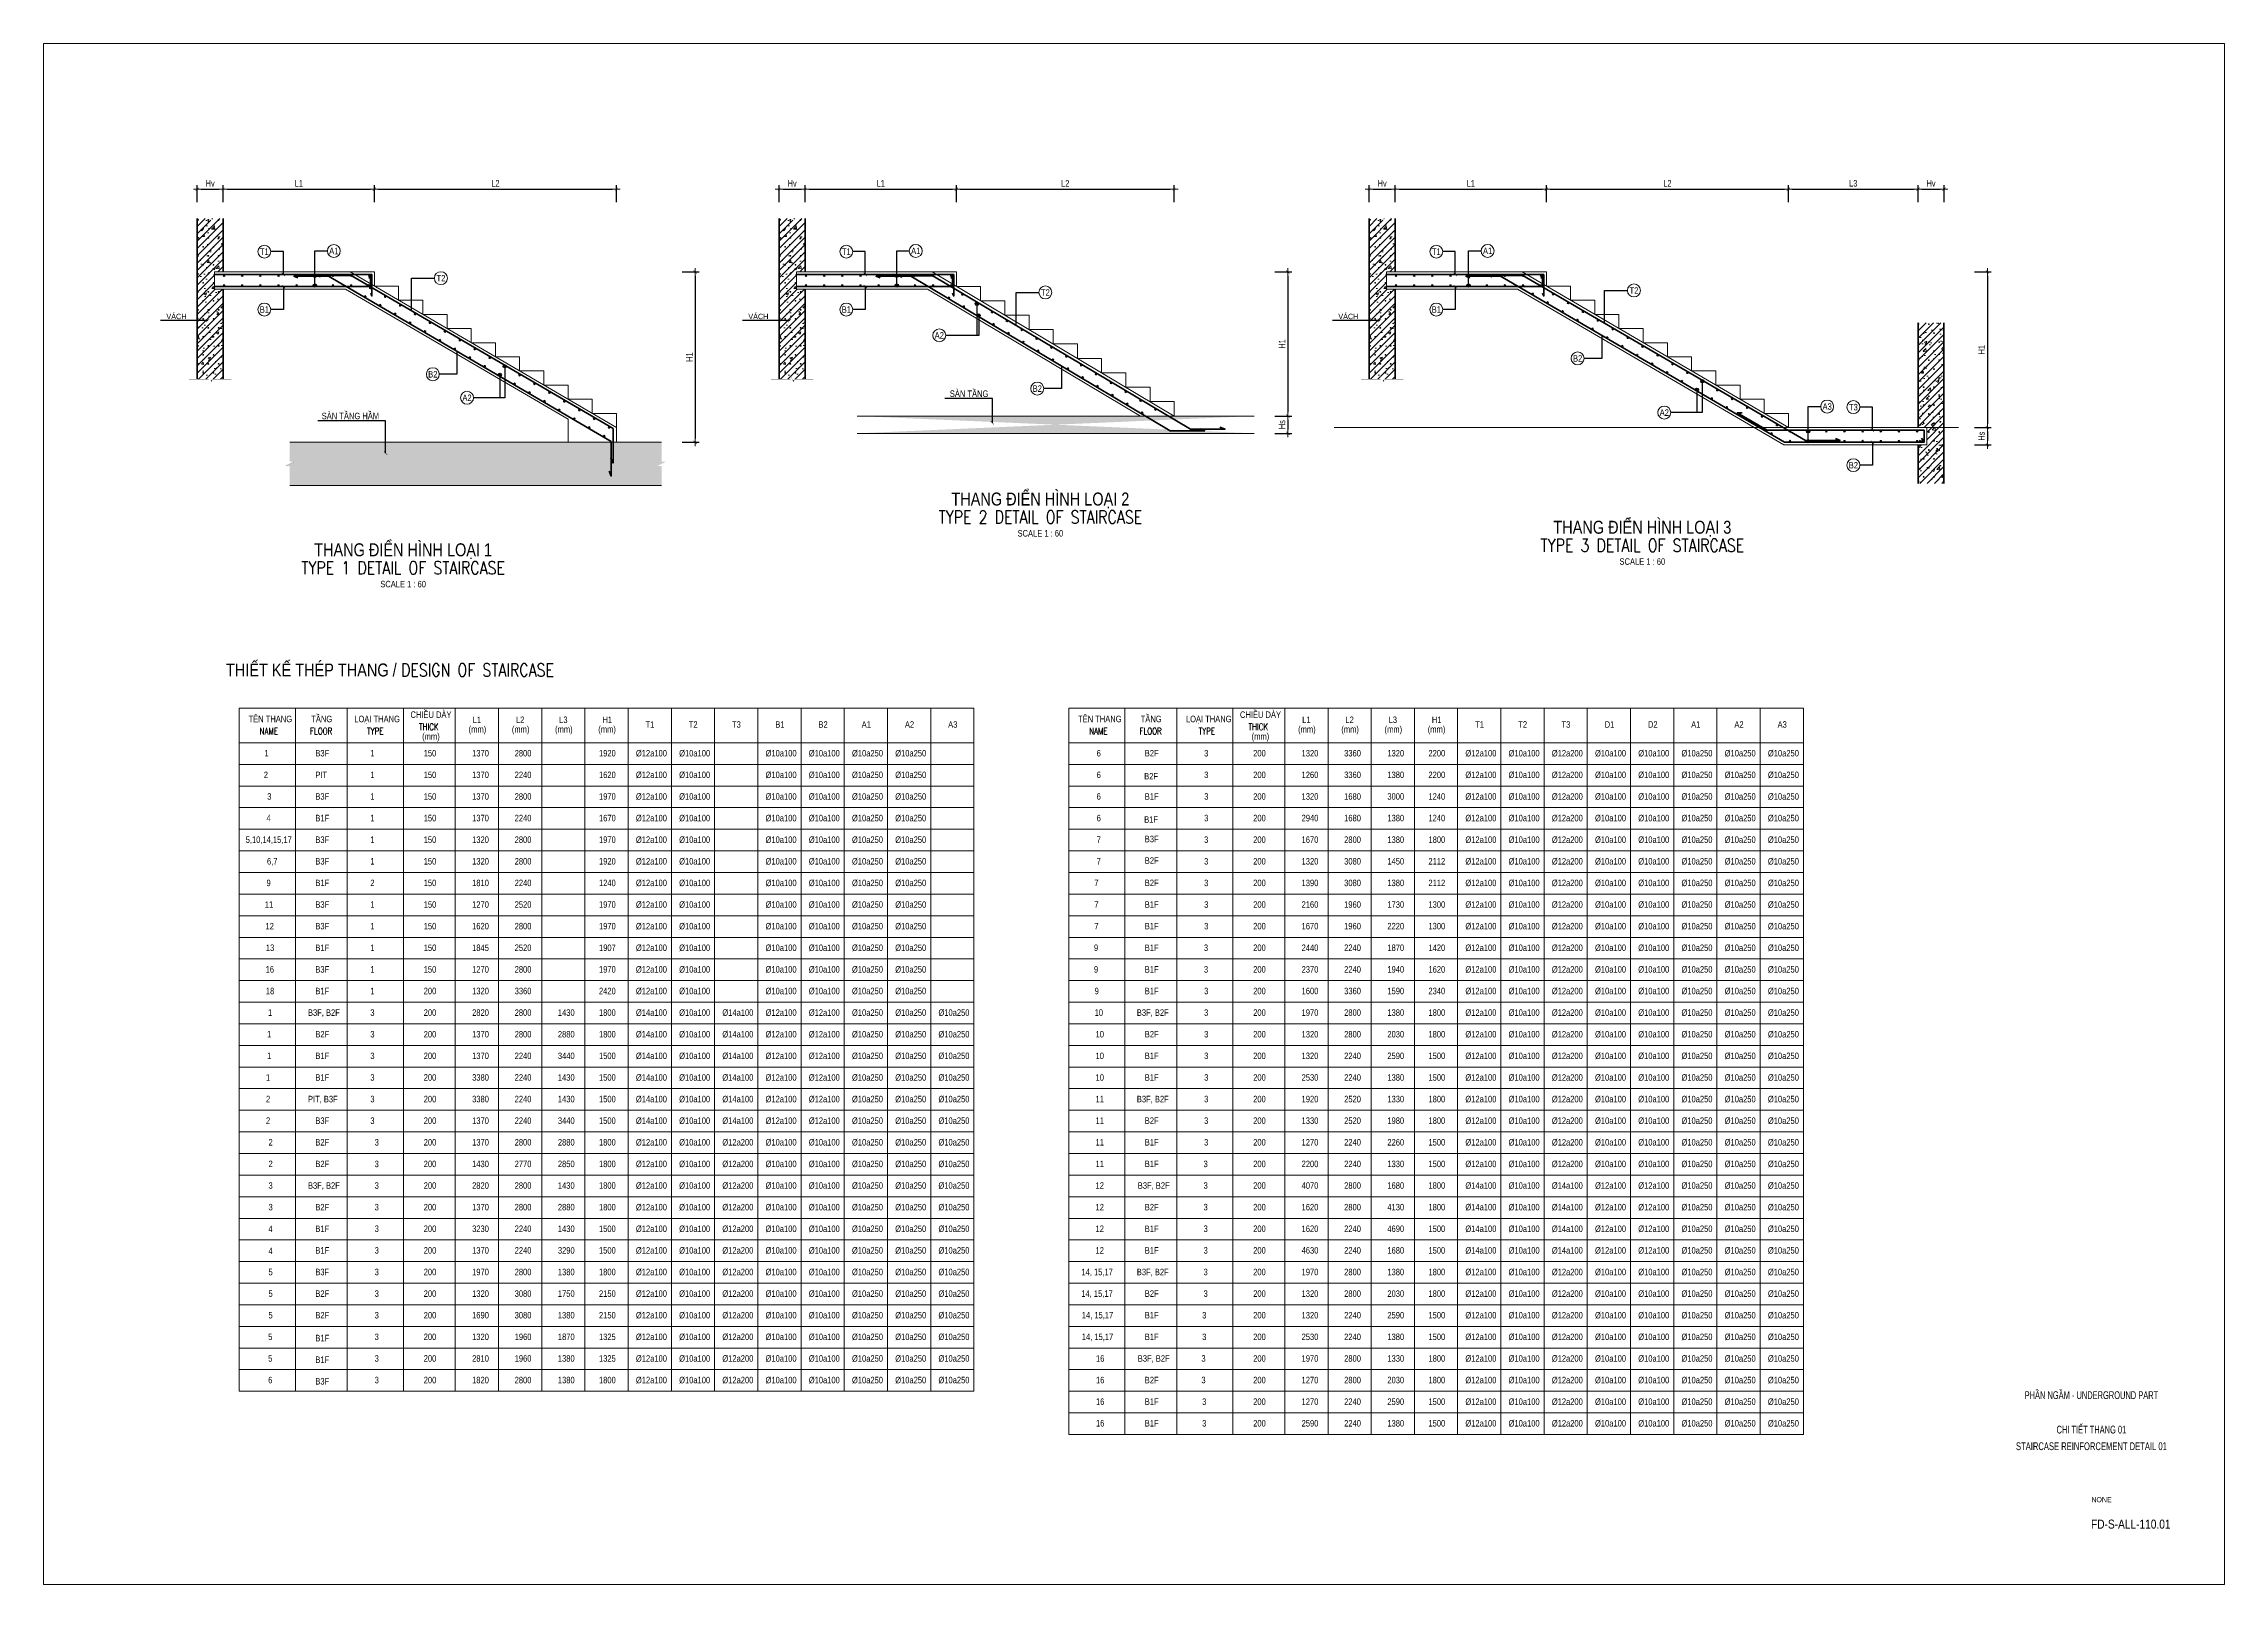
# Paper-space layout 'Layout1' of a CAD drawing. Header units: millimetres. Extents: x 0 to 841, y 0 to 594.
# The model-space entities are those that its viewports show. They can reach past a viewport. Long polylines and large blocks are cut down to what shows.
import ezdxf
from ezdxf.enums import TextEntityAlignment as Align

# ---------------------------------------------------------------- set-up
doc = ezdxf.new("R2010")
doc.units = ezdxf.units.MM
doc.linetypes.add('CENTER2', pattern=[1.125, 0.75, -0.125, 0.125, -0.125])
doc.linetypes.add('HIDDEN2', pattern=[4.7625, 3.175, -1.5875])
doc.layers.get('0').update_dxf_attribs({"lineweight": 20})
doc.layers.get('Defpoints').update_dxf_attribs({"color": 151, "lineweight": 9})
for name, color, linetype, lineweight in [('NDC_S_ANNO', 7, 'Continuous', 20), ('NDC_S_AXIS', 5, 'CENTER2', 13), ('NDC_S_CONTINUOUS', 3, 'Continuous', 20), ('NDC_S_DIM', 1, 'Continuous', 15), ('NDC_S_ENG TITLE', 3, 'Continuous', 20), ('NDC_S_HATCH MATERIAL', 8, 'Continuous', 13), ('NDC_S_HIDDEN', 8, 'HIDDEN2', 13), ('NDC_S_REBAR', 4, 'Continuous', 35), ('NDC_S_TEXT SYMBOL', 7, 'Continuous', 20), ('NDC_S_THIN LINE', 8, 'Continuous', 9), ('NDC_S_VN TEXT', 7, 'Continuous', 20), ('NDC_S_VN TITLE', 6, 'Continuous', 35), ('NDC_S_WALL', 6, 'Continuous', 35), ('NDC_Table', 3, 'Continuous', 20)]:
    doc.layers.add(name, color=color, linetype=linetype, lineweight=lineweight)
doc.styles.add('ARIAL', font='arial.ttf', dxfattribs={"width": 0.8})
doc.styles.add('NDC_ANNO', font='', dxfattribs={"width": 0.8})
doc.styles.add('NDC_ARIAL', font='arial.ttf', dxfattribs={"width": 0.85})
doc.styles.add('NDC_DIM', font='', dxfattribs={"width": 0.75})
doc.styles.add('NDC_EN TXT', font='romans.shx', dxfattribs={"width": 0.8})
doc.styles.add('NDC_VIE TXT', font='arial.ttf', dxfattribs={"width": 0.8})
doc.styles.get('NDC_ANNO').set_extended_font_data('Dotum')
doc.styles.get('NDC_DIM').set_extended_font_data('Dotum')
doc.dimstyles.new('NDC_dim_50', dxfattribs={"dimscale": 50, "dimtxt": 2.5, "dimasz": 1.5, "dimexe": 1.5, "dimexo": 2.5, "dimgap": 1, "dimtad": 1, "dimdec": 0, "dimzin": 0, "dimdsep": 46, "dimtxsty": 'NDC_DIM', "dimblk": 'DIMMARK', "dimcen": 0.09, "dimdle": 1.2, "dimclrd": 1, "dimclre": 1, "dimclrt": 3, "dimadec": 0, "dimazin": 0, "dimtfac": 1, "dimtdec": 0, "dimtix": 1, "dimtofl": 0, "dimtmove": 0, "dimatfit": 3, "dimfxl": 8, "dimfxlon": 1, "dimtolj": 1, "dimtzin": 0, "dimarcsym": 0})
doc.dimstyles.new('NDC_dim_60', dxfattribs={"dimscale": 60, "dimtxt": 2.5, "dimasz": 1.5, "dimexe": 1.5, "dimexo": 2.5, "dimgap": 1, "dimtad": 1, "dimdec": 0, "dimzin": 0, "dimdsep": 46, "dimtxsty": 'NDC_DIM', "dimblk": 'DIMMARK', "dimcen": 0.09, "dimdle": 1.2, "dimclrd": 1, "dimclre": 1, "dimclrt": 3, "dimadec": 0, "dimazin": 0, "dimtfac": 1, "dimtdec": 0, "dimtix": 1, "dimtofl": 0, "dimtmove": 0, "dimatfit": 3, "dimfxl": 5, "dimfxlon": 1, "dimtolj": 1, "dimtzin": 0, "dimarcsym": 0})

psp = doc.layouts.get("Layout1")

# ---------------------------------------------------------------- texts
at = {"color": 1, "linetype": 'Continuous', "style": 'NDC_ARIAL', "width": 0.85}
psp.add_text('NONE', height=2, dxfattribs=at).set_placement((793.62, 32.69), align=Align.MIDDLE_CENTER)
at = {"color": 1, "linetype": 'Continuous', "char_height": 3, "style": 'NDC_ARIAL'}
for s, insert, width, attachment_point in [('{\\W0.6;PHẦN NGẦM - UNDERGROUND PART}', (789.72, 72.93), 79.0015, 5), ('{\\W0.6;CHI TIẾT THANG 01}', (789.72, 61.17), 69.0096, 2), ('{\\W0.7;STAIRCASE REINFORCEMENT DETAIL 01}', (789.72, 51.72), 65.5189, 8)]:
    psp.add_mtext(s, dxfattribs=dict(at, insert=insert, width=width, attachment_point=attachment_point))
at = {"color": 1, "linetype": 'Continuous', "insert": (820.23, 23.2), "char_height": 3.5, "attachment_point": 6, "style": 'NDC_ARIAL'}
psp.add_mtext('{\\W0.8;FD-S-ALL-110.01}', dxfattribs=at)

msp = doc.modelspace()

# ---------------------------------------------------------------- texts
at = {"layer": 'NDC_S_VN TEXT', "color": 7, "style": 'ARIAL', "width": 0.8}
for s, p in [('T1', (12822.3, 36801.6)), ('A1', (14430.2, 36817.2)), ('T1', (26288.3, 36801.6)), ('A1', (27894.8, 36818.5)), ('T1', (39939.7, 36801.6)), ('A1', (41126.3, 36818.5)), ('T2', (16907.6, 36188.4)), ('T2', (30893.4, 35857.3)), ('T2', (44512.6, 35903.4)), ('B1', (12822.3, 35462.7)), ('B1', (26288.3, 35462.7)), ('B1', (39939.7, 35462.7)), ('A2', (28439.2, 34865.9)), ('B2', (43209.3, 34333)), ('B2', (16720.3, 33965.8)), ('A2', (17512.1, 33422.6)), ('B2', (30706, 33634.7)), ('A2', (45214.9, 33079.1)), ('A3', (48983.4, 33218.5)), ('T3', (49590, 33204.9)), ('B2', (49589.9, 31862.7))]:
    msp.add_text(s, height=150, dxfattribs=at).set_placement(p, align=Align.MIDDLE)
at = {"layer": 'NDC_S_VN TEXT'}
for s, height, style, width, p in [('VÁCH', 125, 'NDC_VIE TXT', 0.8, (10555.4, 35302.7)), ('VÁCH', 125, 'NDC_VIE TXT', 0.8, (24021.3, 35302.7)), ('VÁCH', 125, 'NDC_VIE TXT', 0.8, (37672.8, 35302.7)), ('SÀN TẦNG', 150, 'NDC_VIE TXT', 0.8, (28683.1, 33516)), ('SÀN TẦNG HẦM', 150, 'NDC_VIE TXT', 0.8, (14149.7, 33000.5)), ('THIẾT KẾ THÉP THANG /', 300, 'NDC_VIE TXT', 0.8, (11935.2, 27124.7)), ('DESIGN OF STAIRCASE', 300, 'NDC_EN TXT', 0.8, (15985.6, 27124.7)), ('TÊN THANG', 150, 'NDC_VIE TXT', 0.8, (12457, 25991.6)), ('NAME', 150, 'NDC_EN TXT', 0.8, (12713.2, 25711)), ('FLOOR', 150, 'NDC_EN TXT', 0.8, (13878.8, 25711)), ('TẦNG', 150, 'NDC_VIE TXT', 0.8, (13907.3, 25991.6)), ('LOẠI THANG', 150, 'NDC_VIE TXT', 0.8, (14903, 25991.6)), ('TYPE ', 150, 'NDC_EN TXT', 0.8, (15197.8, 25711)), ('CHIỀU DÀY', 150, 'NDC_VIE TXT', 0.8, (16203.2, 26091.7)), ('THICK', 150, 'NDC_EN TXT', 0.8, (16400.7, 25811.1)), ('(mm)', 150, 'NDC_VIE TXT', 0.8, (17548.8, 25753.7)), ('L1', 150, 'NDC_VIE TXT', 0.8, (17643.8, 25972.9)), ('(mm)', 150, 'NDC_VIE TXT', 0.8, (18548.8, 25753.7)), ('L2', 150, 'NDC_VIE TXT', 0.8, (18643.8, 25972.9)), ('(mm)', 150, 'NDC_VIE TXT', 0.8, (19548.8, 25753.7)), ('L3', 150, 'NDC_VIE TXT', 0.8, (19643.8, 25972.9)), ('(mm)', 150, 'NDC_VIE TXT', 0.8, (20548.8, 25753.7)), ('H1', 150, 'NDC_VIE TXT', 0.8, (20643.8, 25972.9)), ('T1', 150, 'NDC_VIE TXT', 0.8, (21643.8, 25864.6)), ('T2', 150, 'NDC_VIE TXT', 0.8, (22643.8, 25864.6)), ('T3', 150, 'NDC_VIE TXT', 0.8, (23643.8, 25864.6)), ('B1', 150, 'NDC_VIE TXT', 0.8, (24643.8, 25864.6)), ('B2', 150, 'NDC_VIE TXT', 0.8, (25643.8, 25864.6)), ('A1', 150, 'NDC_VIE TXT', 0.8, (26643.8, 25864.6)), ('A2', 150, 'NDC_VIE TXT', 0.8, (27643.8, 25864.6)), ('A3', 150, 'NDC_VIE TXT', 0.8, (28643.8, 25864.6)), ('TÊN THANG', 150, 'NDC_VIE TXT', 0.8, (31649.9, 25991.6)), ('NAME', 150, 'NDC_EN TXT', 0.8, (31906, 25711)), ('FLOOR', 150, 'NDC_EN TXT', 0.8, (33071.7, 25711)), ('TẦNG', 150, 'NDC_VIE TXT', 0.8, (33100.1, 25991.6)), ('LOẠI THANG', 150, 'NDC_VIE TXT', 0.8, (34145.9, 25991.6)), ('TYPE ', 150, 'NDC_EN TXT', 0.8, (34440.6, 25711)), ('CHIỀU DÀY', 150, 'NDC_VIE TXT', 0.8, (35396.1, 26091.7)), ('THICK', 150, 'NDC_EN TXT', 0.8, (35593.6, 25811.1)), ('(mm)', 150, 'NDC_VIE TXT', 0.8, (36741.7, 25753.7)), ('L1', 150, 'NDC_VIE TXT', 0.8, (36836.6, 25972.9)), ('(mm)', 150, 'NDC_VIE TXT', 0.8, (37741.7, 25753.7)), ('L2', 150, 'NDC_VIE TXT', 0.8, (37836.6, 25972.9)), ('(mm)', 150, 'NDC_VIE TXT', 0.8, (38741.7, 25753.7)), ('L3', 150, 'NDC_VIE TXT', 0.8, (38836.6, 25972.9)), ('(mm)', 150, 'NDC_VIE TXT', 0.8, (39741.7, 25753.7)), ('H1', 150, 'NDC_VIE TXT', 0.8, (39836.6, 25972.9)), ('T1', 150, 'NDC_VIE TXT', 0.8, (40836.6, 25864.6)), ('T2', 150, 'NDC_VIE TXT', 0.8, (41836.6, 25864.6)), ('T3', 150, 'NDC_VIE TXT', 0.8, (42836.6, 25864.6)), ('D1', 150, 'NDC_VIE TXT', 0.8, (43836.6, 25864.6)), ('D2', 150, 'NDC_VIE TXT', 0.8, (44836.6, 25864.6)), ('A1', 150, 'NDC_VIE TXT', 0.8, (45836.6, 25864.6)), ('A2', 150, 'NDC_VIE TXT', 0.8, (46836.6, 25864.6)), ('A3', 150, 'NDC_VIE TXT', 0.8, (47836.6, 25864.6)), ('1', 150, 'NDC_VIE TXT', 0.8, (12822, 25199.7)), ('B3F', 150, 'NDC_VIE TXT', 0.8, (14001.7, 25199.7)), ('1', 150, 'NDC_VIE TXT', 0.8, (15274.6, 25199.7)), ('(mm)', 150, 'NDC_VIE TXT', 0.8, (16473.5, 25590.3)), ('150', 150, 'NDC_VIE TXT', 0.8, (16510, 25199.7)), ('1370', 150, 'NDC_VIE TXT', 0.8, (17629.8, 25199.7)), ('2800', 150, 'NDC_VIE TXT', 0.8, (18614.4, 25199.7)), ('1920', 150, 'NDC_VIE TXT', 0.8, (20564.9, 25199.7)), ('%%c12a100', 150, 'NDC_VIE TXT', 0.8, (21419.4, 25199.7)), ('%%c10a100', 150, 'NDC_VIE TXT', 0.8, (22419.4, 25199.7)), ('%%c10a100', 150, 'NDC_VIE TXT', 0.8, (24419.4, 25199.7)), ('%%c10a100', 150, 'NDC_VIE TXT', 0.8, (25419.4, 25199.7)), ('%%c10a250', 150, 'NDC_VIE TXT', 0.8, (26419.4, 25199.7)), ('%%c10a250', 150, 'NDC_VIE TXT', 0.8, (27419.4, 25199.7)), ('6', 150, 'NDC_VIE TXT', 0.8, (32081.2, 25199.7)), ('B2F', 150, 'NDC_VIE TXT', 0.8, (33194.6, 25199.7)), ('3', 150, 'NDC_VIE TXT', 0.8, (34567.5, 25199.7)), ('(mm)', 150, 'NDC_VIE TXT', 0.8, (35666.4, 25590.3)), ('200', 150, 'NDC_VIE TXT', 0.8, (35702.8, 25199.7)), ('1320', 150, 'NDC_VIE TXT', 0.8, (36822.7, 25199.7)), ('3360', 150, 'NDC_VIE TXT', 0.8, (37807.3, 25199.7)), ('1320', 150, 'NDC_VIE TXT', 0.8, (38807.3, 25199.7)), ('2200', 150, 'NDC_VIE TXT', 0.8, (39757.8, 25199.7)), ('%%c12a100', 150, 'NDC_VIE TXT', 0.8, (40612.2, 25199.7)), ('%%c10a100', 150, 'NDC_VIE TXT', 0.8, (41612.2, 25199.7)), ('%%c12a200', 150, 'NDC_VIE TXT', 0.8, (42612.2, 25199.7)), ('%%c10a100', 150, 'NDC_VIE TXT', 0.8, (43612.2, 25199.7)), ('%%c10a100', 150, 'NDC_VIE TXT', 0.8, (44612.2, 25199.7)), ('%%c10a250', 150, 'NDC_VIE TXT', 0.8, (45612.2, 25199.7)), ('%%c10a250', 150, 'NDC_VIE TXT', 0.8, (46612.2, 25199.7)), ('%%c10a250', 150, 'NDC_VIE TXT', 0.8, (47612.2, 25199.7)), ('2', 150, 'NDC_VIE TXT', 0.8, (12809.3, 24699.7)), ('PIT', 150, 'NDC_VIE TXT', 0.8, (14001.7, 24699.7)), ('1', 150, 'NDC_VIE TXT', 0.8, (15274.6, 24699.7)), ('150', 150, 'NDC_VIE TXT', 0.8, (16510, 24699.7)), ('1370', 150, 'NDC_VIE TXT', 0.8, (17629.8, 24699.7)), ('2240', 150, 'NDC_VIE TXT', 0.8, (18614.4, 24699.7)), ('1620', 150, 'NDC_VIE TXT', 0.8, (20564.9, 24699.7)), ('%%c12a100', 150, 'NDC_VIE TXT', 0.8, (21419.4, 24699.7)), ('%%c10a100', 150, 'NDC_VIE TXT', 0.8, (22419.4, 24699.7)), ('%%c10a100', 150, 'NDC_VIE TXT', 0.8, (24419.4, 24699.7)), ('%%c10a100', 150, 'NDC_VIE TXT', 0.8, (25419.4, 24699.7)), ('%%c10a250', 150, 'NDC_VIE TXT', 0.8, (26419.4, 24699.7)), ('%%c10a250', 150, 'NDC_VIE TXT', 0.8, (27419.4, 24699.7)), ('6', 150, 'NDC_VIE TXT', 0.8, (32081.2, 24699.7)), ('B2F', 150, 'NDC_VIE TXT', 0.8, (33180.6, 24667.1)), ('3', 150, 'NDC_VIE TXT', 0.8, (34567.5, 24699.7)), ('200', 150, 'NDC_VIE TXT', 0.8, (35702.8, 24699.7)), ('1260', 150, 'NDC_VIE TXT', 0.8, (36822.7, 24699.7)), ('3360', 150, 'NDC_VIE TXT', 0.8, (37807.3, 24699.7)), ('1380', 150, 'NDC_VIE TXT', 0.8, (38807.3, 24699.7)), ('2200', 150, 'NDC_VIE TXT', 0.8, (39757.8, 24699.7)), ('%%c12a100', 150, 'NDC_VIE TXT', 0.8, (40612.2, 24699.7)), ('%%c10a100', 150, 'NDC_VIE TXT', 0.8, (41612.2, 24699.7)), ('%%c12a200', 150, 'NDC_VIE TXT', 0.8, (42612.2, 24699.7)), ('%%c10a100', 150, 'NDC_VIE TXT', 0.8, (43612.2, 24699.7)), ('%%c10a100', 150, 'NDC_VIE TXT', 0.8, (44612.2, 24699.7)), ('%%c10a250', 150, 'NDC_VIE TXT', 0.8, (45612.2, 24699.7)), ('%%c10a250', 150, 'NDC_VIE TXT', 0.8, (46612.2, 24699.7)), ('%%c10a250', 150, 'NDC_VIE TXT', 0.8, (47612.2, 24699.7)), ('3', 150, 'NDC_VIE TXT', 0.8, (12886.6, 24199.7)), ('B3F', 150, 'NDC_VIE TXT', 0.8, (14001.7, 24199.7)), ('1', 150, 'NDC_VIE TXT', 0.8, (15274.6, 24199.7)), ('150', 150, 'NDC_VIE TXT', 0.8, (16510, 24199.7)), ('1370', 150, 'NDC_VIE TXT', 0.8, (17629.8, 24199.7)), ('2800', 150, 'NDC_VIE TXT', 0.8, (18614.4, 24199.7)), ('1970', 150, 'NDC_VIE TXT', 0.8, (20564.9, 24199.7)), ('%%c12a100', 150, 'NDC_VIE TXT', 0.8, (21419.4, 24199.7)), ('%%c10a100', 150, 'NDC_VIE TXT', 0.8, (22419.4, 24199.7)), ('%%c10a100', 150, 'NDC_VIE TXT', 0.8, (24419.4, 24199.7)), ('%%c10a100', 150, 'NDC_VIE TXT', 0.8, (25419.4, 24199.7)), ('%%c10a250', 150, 'NDC_VIE TXT', 0.8, (26419.4, 24199.7)), ('%%c10a250', 150, 'NDC_VIE TXT', 0.8, (27419.4, 24199.7)), ('6', 150, 'NDC_VIE TXT', 0.8, (32081.2, 24199.7)), ('B1F', 150, 'NDC_VIE TXT', 0.8, (33194.6, 24199.7)), ('3', 150, 'NDC_VIE TXT', 0.8, (34567.5, 24199.7)), ('200', 150, 'NDC_VIE TXT', 0.8, (35702.8, 24199.7)), ('1320', 150, 'NDC_VIE TXT', 0.8, (36822.7, 24199.7)), ('1680', 150, 'NDC_VIE TXT', 0.8, (37807.3, 24199.7)), ('3000', 150, 'NDC_VIE TXT', 0.8, (38807.3, 24199.7)), ('1240', 150, 'NDC_VIE TXT', 0.8, (39757.8, 24199.7)), ('%%c12a100', 150, 'NDC_VIE TXT', 0.8, (40612.2, 24199.7)), ('%%c10a100', 150, 'NDC_VIE TXT', 0.8, (41612.2, 24199.7)), ('%%c12a200', 150, 'NDC_VIE TXT', 0.8, (42612.2, 24199.7)), ('%%c10a100', 150, 'NDC_VIE TXT', 0.8, (43612.2, 24199.7)), ('%%c10a100', 150, 'NDC_VIE TXT', 0.8, (44612.2, 24199.7)), ('%%c10a250', 150, 'NDC_VIE TXT', 0.8, (45612.2, 24199.7)), ('%%c10a250', 150, 'NDC_VIE TXT', 0.8, (46612.2, 24199.7)), ('%%c10a250', 150, 'NDC_VIE TXT', 0.8, (47612.2, 24199.7)), ('4', 150, 'NDC_VIE TXT', 0.8, (12873.3, 23699.7)), ('B1F', 150, 'NDC_VIE TXT', 0.8, (14001.7, 23699.7)), ('1', 150, 'NDC_VIE TXT', 0.8, (15274.6, 23699.7)), ('150', 150, 'NDC_VIE TXT', 0.8, (16510, 23699.7)), ('1370', 150, 'NDC_VIE TXT', 0.8, (17629.8, 23699.7)), ('2240', 150, 'NDC_VIE TXT', 0.8, (18614.4, 23699.7)), ('1670', 150, 'NDC_VIE TXT', 0.8, (20564.9, 23699.7)), ('%%c12a100', 150, 'NDC_VIE TXT', 0.8, (21419.4, 23699.7)), ('%%c10a100', 150, 'NDC_VIE TXT', 0.8, (22419.4, 23699.7)), ('%%c10a100', 150, 'NDC_VIE TXT', 0.8, (24419.4, 23699.7)), ('%%c10a100', 150, 'NDC_VIE TXT', 0.8, (25419.4, 23699.7)), ('%%c10a250', 150, 'NDC_VIE TXT', 0.8, (26419.4, 23699.7)), ('%%c10a250', 150, 'NDC_VIE TXT', 0.8, (27419.4, 23699.7)), ('6', 150, 'NDC_VIE TXT', 0.8, (32081.2, 23699.7)), ('B1F', 150, 'NDC_VIE TXT', 0.8, (33180.6, 23667.1)), ('3', 150, 'NDC_VIE TXT', 0.8, (34567.5, 23699.7)), ('200', 150, 'NDC_VIE TXT', 0.8, (35702.8, 23699.7)), ('2940', 150, 'NDC_VIE TXT', 0.8, (36822.7, 23699.7)), ('1680', 150, 'NDC_VIE TXT', 0.8, (37807.3, 23699.7)), ('1380', 150, 'NDC_VIE TXT', 0.8, (38807.3, 23699.7)), ('1240', 150, 'NDC_VIE TXT', 0.8, (39757.8, 23699.7)), ('%%c12a100', 150, 'NDC_VIE TXT', 0.8, (40612.2, 23699.7)), ('%%c10a100', 150, 'NDC_VIE TXT', 0.8, (41612.2, 23699.7)), ('%%c12a200', 150, 'NDC_VIE TXT', 0.8, (42612.2, 23699.7)), ('%%c10a100', 150, 'NDC_VIE TXT', 0.8, (43612.2, 23699.7)), ('%%c10a100', 150, 'NDC_VIE TXT', 0.8, (44612.2, 23699.7)), ('%%c10a250', 150, 'NDC_VIE TXT', 0.8, (45612.2, 23699.7)), ('%%c10a250', 150, 'NDC_VIE TXT', 0.8, (46612.2, 23699.7)), ('%%c10a250', 150, 'NDC_VIE TXT', 0.8, (47612.2, 23699.7)), ('5,10,14,15,17', 150, 'NDC_VIE TXT', 0.8, (12390.3, 23199.7)), ('B3F', 150, 'NDC_VIE TXT', 0.8, (14001.7, 23199.7)), ('1', 150, 'NDC_VIE TXT', 0.8, (15274.6, 23199.7)), ('150', 150, 'NDC_VIE TXT', 0.8, (16510, 23199.7)), ('1320', 150, 'NDC_VIE TXT', 0.8, (17629.8, 23199.7)), ('2800', 150, 'NDC_VIE TXT', 0.8, (18614.4, 23199.7)), ('1970', 150, 'NDC_VIE TXT', 0.8, (20564.9, 23199.7)), ('%%c12a100', 150, 'NDC_VIE TXT', 0.8, (21419.4, 23199.7)), ('%%c10a100', 150, 'NDC_VIE TXT', 0.8, (22419.4, 23199.7)), ('%%c10a100', 150, 'NDC_VIE TXT', 0.8, (24419.4, 23199.7)), ('%%c10a100', 150, 'NDC_VIE TXT', 0.8, (25419.4, 23199.7)), ('%%c10a250', 150, 'NDC_VIE TXT', 0.8, (26419.4, 23199.7)), ('%%c10a250', 150, 'NDC_VIE TXT', 0.8, (27419.4, 23199.7)), ('7', 150, 'NDC_VIE TXT', 0.8, (32081.2, 23199.7)), ('B3F', 150, 'NDC_VIE TXT', 0.8, (33194.6, 23215.9)), ('3', 150, 'NDC_VIE TXT', 0.8, (34567.5, 23199.7)), ('200', 150, 'NDC_VIE TXT', 0.8, (35702.8, 23199.7)), ('1670', 150, 'NDC_VIE TXT', 0.8, (36822.7, 23199.7)), ('2800', 150, 'NDC_VIE TXT', 0.8, (37807.3, 23199.7)), ('1380', 150, 'NDC_VIE TXT', 0.8, (38807.3, 23199.7)), ('1800', 150, 'NDC_VIE TXT', 0.8, (39757.8, 23199.7)), ('%%c12a100', 150, 'NDC_VIE TXT', 0.8, (40612.2, 23199.7)), ('%%c10a100', 150, 'NDC_VIE TXT', 0.8, (41612.2, 23199.7)), ('%%c12a200', 150, 'NDC_VIE TXT', 0.8, (42612.2, 23199.7)), ('%%c10a100', 150, 'NDC_VIE TXT', 0.8, (43612.2, 23199.7)), ('%%c10a100', 150, 'NDC_VIE TXT', 0.8, (44612.2, 23199.7)), ('%%c10a250', 150, 'NDC_VIE TXT', 0.8, (45612.2, 23199.7)), ('%%c10a250', 150, 'NDC_VIE TXT', 0.8, (46612.2, 23199.7)), ('%%c10a250', 150, 'NDC_VIE TXT', 0.8, (47612.2, 23199.7)), ('6,7', 150, 'NDC_VIE TXT', 0.8, (12883.4, 22699.7)), ('B3F', 150, 'NDC_VIE TXT', 0.8, (14001.7, 22699.7)), ('1', 150, 'NDC_VIE TXT', 0.8, (15274.6, 22699.7)), ('150', 150, 'NDC_VIE TXT', 0.8, (16510, 22699.7)), ('1320', 150, 'NDC_VIE TXT', 0.8, (17629.8, 22699.7)), ('2800', 150, 'NDC_VIE TXT', 0.8, (18614.4, 22699.7)), ('1920', 150, 'NDC_VIE TXT', 0.8, (20564.9, 22699.7)), ('%%c12a100', 150, 'NDC_VIE TXT', 0.8, (21419.4, 22699.7)), ('%%c10a100', 150, 'NDC_VIE TXT', 0.8, (22419.4, 22699.7)), ('%%c10a100', 150, 'NDC_VIE TXT', 0.8, (24419.4, 22699.7)), ('%%c10a100', 150, 'NDC_VIE TXT', 0.8, (25419.4, 22699.7)), ('%%c10a250', 150, 'NDC_VIE TXT', 0.8, (26419.4, 22699.7)), ('%%c10a250', 150, 'NDC_VIE TXT', 0.8, (27419.4, 22699.7)), ('7', 150, 'NDC_VIE TXT', 0.8, (32081.2, 22699.7)), ('B2F', 150, 'NDC_VIE TXT', 0.8, (33194.6, 22715.9)), ('3', 150, 'NDC_VIE TXT', 0.8, (34567.5, 22699.7)), ('200', 150, 'NDC_VIE TXT', 0.8, (35702.8, 22699.7)), ('1320', 150, 'NDC_VIE TXT', 0.8, (36822.7, 22699.7)), ('3080', 150, 'NDC_VIE TXT', 0.8, (37807.3, 22699.7)), ('1450', 150, 'NDC_VIE TXT', 0.8, (38807.3, 22699.7)), ('2112', 150, 'NDC_VIE TXT', 0.8, (39757.8, 22699.7)), ('%%c12a100', 150, 'NDC_VIE TXT', 0.8, (40612.2, 22699.7)), ('%%c10a100', 150, 'NDC_VIE TXT', 0.8, (41612.2, 22699.7)), ('%%c12a200', 150, 'NDC_VIE TXT', 0.8, (42612.2, 22699.7)), ('%%c10a100', 150, 'NDC_VIE TXT', 0.8, (43612.2, 22699.7)), ('%%c10a100', 150, 'NDC_VIE TXT', 0.8, (44612.2, 22699.7)), ('%%c10a250', 150, 'NDC_VIE TXT', 0.8, (45612.2, 22699.7)), ('%%c10a250', 150, 'NDC_VIE TXT', 0.8, (46612.2, 22699.7)), ('%%c10a250', 150, 'NDC_VIE TXT', 0.8, (47612.2, 22699.7)), ('9', 150, 'NDC_VIE TXT', 0.8, (12871.5, 22199.7)), ('B1F', 150, 'NDC_VIE TXT', 0.8, (14001.7, 22199.7)), ('2', 150, 'NDC_VIE TXT', 0.8, (15274.6, 22199.7)), ('150', 150, 'NDC_VIE TXT', 0.8, (16510, 22199.7)), ('1810', 150, 'NDC_VIE TXT', 0.8, (17629.8, 22199.7)), ('2240', 150, 'NDC_VIE TXT', 0.8, (18614.4, 22199.7)), ('1240', 150, 'NDC_VIE TXT', 0.8, (20564.9, 22199.7)), ('%%c12a100', 150, 'NDC_VIE TXT', 0.8, (21419.4, 22199.7)), ('%%c10a100', 150, 'NDC_VIE TXT', 0.8, (22419.4, 22199.7)), ('%%c10a100', 150, 'NDC_VIE TXT', 0.8, (24419.4, 22199.7)), ('%%c10a100', 150, 'NDC_VIE TXT', 0.8, (25419.4, 22199.7)), ('%%c10a250', 150, 'NDC_VIE TXT', 0.8, (26419.4, 22199.7)), ('%%c10a250', 150, 'NDC_VIE TXT', 0.8, (27419.4, 22199.7)), ('7', 150, 'NDC_VIE TXT', 0.8, (32027.3, 22199.7)), ('B2F', 150, 'NDC_VIE TXT', 0.8, (33194.6, 22199.7)), ('3', 150, 'NDC_VIE TXT', 0.8, (34567.5, 22199.7)), ('200', 150, 'NDC_VIE TXT', 0.8, (35702.8, 22199.7)), ('1390', 150, 'NDC_VIE TXT', 0.8, (36822.7, 22199.7)), ('3080', 150, 'NDC_VIE TXT', 0.8, (37807.3, 22199.7)), ('1380', 150, 'NDC_VIE TXT', 0.8, (38807.3, 22199.7)), ('2112', 150, 'NDC_VIE TXT', 0.8, (39757.8, 22199.7)), ('%%c12a100', 150, 'NDC_VIE TXT', 0.8, (40612.2, 22199.7)), ('%%c10a100', 150, 'NDC_VIE TXT', 0.8, (41612.2, 22199.7)), ('%%c12a200', 150, 'NDC_VIE TXT', 0.8, (42612.2, 22199.7)), ('%%c10a100', 150, 'NDC_VIE TXT', 0.8, (43612.2, 22199.7)), ('%%c10a100', 150, 'NDC_VIE TXT', 0.8, (44612.2, 22199.7)), ('%%c10a250', 150, 'NDC_VIE TXT', 0.8, (45612.2, 22199.7)), ('%%c10a250', 150, 'NDC_VIE TXT', 0.8, (46612.2, 22199.7)), ('%%c10a250', 150, 'NDC_VIE TXT', 0.8, (47612.2, 22199.7)), ('11', 150, 'NDC_VIE TXT', 0.8, (12835, 21699.7)), ('B3F', 150, 'NDC_VIE TXT', 0.8, (14001.7, 21699.7)), ('1', 150, 'NDC_VIE TXT', 0.8, (15274.6, 21699.7)), ('150', 150, 'NDC_VIE TXT', 0.8, (16510, 21699.7)), ('1270', 150, 'NDC_VIE TXT', 0.8, (17629.8, 21699.7)), ('2520', 150, 'NDC_VIE TXT', 0.8, (18614.4, 21699.7)), ('1970', 150, 'NDC_VIE TXT', 0.8, (20564.9, 21699.7)), ('%%c12a100', 150, 'NDC_VIE TXT', 0.8, (21419.4, 21699.7)), ('%%c10a100', 150, 'NDC_VIE TXT', 0.8, (22419.4, 21699.7)), ('%%c10a100', 150, 'NDC_VIE TXT', 0.8, (24419.4, 21699.7)), ('%%c10a100', 150, 'NDC_VIE TXT', 0.8, (25419.4, 21699.7)), ('%%c10a250', 150, 'NDC_VIE TXT', 0.8, (26419.4, 21699.7)), ('%%c10a250', 150, 'NDC_VIE TXT', 0.8, (27419.4, 21699.7)), ('7', 150, 'NDC_VIE TXT', 0.8, (32027.3, 21699.7)), ('B1F', 150, 'NDC_VIE TXT', 0.8, (33194.6, 21699.7)), ('3', 150, 'NDC_VIE TXT', 0.8, (34567.5, 21699.7)), ('200', 150, 'NDC_VIE TXT', 0.8, (35702.8, 21699.7)), ('2160', 150, 'NDC_VIE TXT', 0.8, (36822.7, 21699.7)), ('1960', 150, 'NDC_VIE TXT', 0.8, (37807.3, 21699.7)), ('1730', 150, 'NDC_VIE TXT', 0.8, (38807.3, 21699.7)), ('1300', 150, 'NDC_VIE TXT', 0.8, (39757.8, 21699.7)), ('%%c12a100', 150, 'NDC_VIE TXT', 0.8, (40612.2, 21699.7)), ('%%c10a100', 150, 'NDC_VIE TXT', 0.8, (41612.2, 21699.7)), ('%%c12a200', 150, 'NDC_VIE TXT', 0.8, (42612.2, 21699.7)), ('%%c10a100', 150, 'NDC_VIE TXT', 0.8, (43612.2, 21699.7)), ('%%c10a100', 150, 'NDC_VIE TXT', 0.8, (44612.2, 21699.7)), ('%%c10a250', 150, 'NDC_VIE TXT', 0.8, (45612.2, 21699.7)), ('%%c10a250', 150, 'NDC_VIE TXT', 0.8, (46612.2, 21699.7)), ('%%c10a250', 150, 'NDC_VIE TXT', 0.8, (47612.2, 21699.7)), ('12', 150, 'NDC_VIE TXT', 0.8, (12850, 21199.7)), ('B3F', 150, 'NDC_VIE TXT', 0.8, (14001.7, 21199.7)), ('1', 150, 'NDC_VIE TXT', 0.8, (15274.6, 21199.7)), ('150', 150, 'NDC_VIE TXT', 0.8, (16510, 21199.7)), ('1620', 150, 'NDC_VIE TXT', 0.8, (17629.8, 21199.7)), ('2800', 150, 'NDC_VIE TXT', 0.8, (18614.4, 21199.7)), ('1970', 150, 'NDC_VIE TXT', 0.8, (20564.9, 21199.7)), ('%%c12a100', 150, 'NDC_VIE TXT', 0.8, (21419.4, 21199.7)), ('%%c10a100', 150, 'NDC_VIE TXT', 0.8, (22419.4, 21199.7)), ('%%c10a100', 150, 'NDC_VIE TXT', 0.8, (24419.4, 21199.7)), ('%%c10a100', 150, 'NDC_VIE TXT', 0.8, (25419.4, 21199.7)), ('%%c10a250', 150, 'NDC_VIE TXT', 0.8, (26419.4, 21199.7)), ('%%c10a250', 150, 'NDC_VIE TXT', 0.8, (27419.4, 21199.7)), ('7', 150, 'NDC_VIE TXT', 0.8, (32027.3, 21199.7)), ('B1F', 150, 'NDC_VIE TXT', 0.8, (33194.6, 21199.7)), ('3', 150, 'NDC_VIE TXT', 0.8, (34567.5, 21199.7)), ('200', 150, 'NDC_VIE TXT', 0.8, (35702.8, 21199.7)), ('1670', 150, 'NDC_VIE TXT', 0.8, (36822.7, 21199.7)), ('1960', 150, 'NDC_VIE TXT', 0.8, (37807.3, 21199.7)), ('2220', 150, 'NDC_VIE TXT', 0.8, (38807.3, 21199.7)), ('1300', 150, 'NDC_VIE TXT', 0.8, (39757.8, 21199.7)), ('%%c12a100', 150, 'NDC_VIE TXT', 0.8, (40612.2, 21199.7)), ('%%c10a100', 150, 'NDC_VIE TXT', 0.8, (41612.2, 21199.7)), ('%%c12a200', 150, 'NDC_VIE TXT', 0.8, (42612.2, 21199.7)), ('%%c10a100', 150, 'NDC_VIE TXT', 0.8, (43612.2, 21199.7)), ('%%c10a100', 150, 'NDC_VIE TXT', 0.8, (44612.2, 21199.7)), ('%%c10a250', 150, 'NDC_VIE TXT', 0.8, (45612.2, 21199.7)), ('%%c10a250', 150, 'NDC_VIE TXT', 0.8, (46612.2, 21199.7)), ('%%c10a250', 150, 'NDC_VIE TXT', 0.8, (47612.2, 21199.7)), ('13', 150, 'NDC_VIE TXT', 0.8, (12857.6, 20699.7)), ('B1F', 150, 'NDC_VIE TXT', 0.8, (14001.7, 20699.7)), ('1', 150, 'NDC_VIE TXT', 0.8, (15274.6, 20699.7)), ('150', 150, 'NDC_VIE TXT', 0.8, (16510, 20699.7)), ('1845', 150, 'NDC_VIE TXT', 0.8, (17629.8, 20699.7)), ('2520', 150, 'NDC_VIE TXT', 0.8, (18614.4, 20699.7)), ('1907', 150, 'NDC_VIE TXT', 0.8, (20564.9, 20699.7)), ('%%c12a100', 150, 'NDC_VIE TXT', 0.8, (21419.4, 20699.7)), ('%%c10a100', 150, 'NDC_VIE TXT', 0.8, (22419.4, 20699.7)), ('%%c10a100', 150, 'NDC_VIE TXT', 0.8, (24419.4, 20699.7)), ('%%c10a100', 150, 'NDC_VIE TXT', 0.8, (25419.4, 20699.7)), ('%%c10a250', 150, 'NDC_VIE TXT', 0.8, (26419.4, 20699.7)), ('%%c10a250', 150, 'NDC_VIE TXT', 0.8, (27419.4, 20699.7)), ('9', 150, 'NDC_VIE TXT', 0.8, (32018.3, 20699.7)), ('B1F', 150, 'NDC_VIE TXT', 0.8, (33194.6, 20699.7)), ('3', 150, 'NDC_VIE TXT', 0.8, (34562.2, 20699.7)), ('200', 150, 'NDC_VIE TXT', 0.8, (35702.8, 20699.7)), ('2440', 150, 'NDC_VIE TXT', 0.8, (36822.7, 20699.7)), ('2240', 150, 'NDC_VIE TXT', 0.8, (37807.3, 20699.7)), ('1870', 150, 'NDC_VIE TXT', 0.8, (38807.3, 20699.7)), ('1420', 150, 'NDC_VIE TXT', 0.8, (39757.8, 20699.7)), ('%%c12a100', 150, 'NDC_VIE TXT', 0.8, (40612.2, 20699.7)), ('%%c10a100', 150, 'NDC_VIE TXT', 0.8, (41612.2, 20699.7)), ('%%c12a200', 150, 'NDC_VIE TXT', 0.8, (42612.2, 20699.7)), ('%%c10a100', 150, 'NDC_VIE TXT', 0.8, (43612.2, 20699.7)), ('%%c10a100', 150, 'NDC_VIE TXT', 0.8, (44612.2, 20699.7)), ('%%c10a250', 150, 'NDC_VIE TXT', 0.8, (45612.2, 20699.7)), ('%%c10a250', 150, 'NDC_VIE TXT', 0.8, (46612.2, 20699.7)), ('%%c10a250', 150, 'NDC_VIE TXT', 0.8, (47612.2, 20699.7)), ('16', 150, 'NDC_VIE TXT', 0.8, (12851.8, 20199.7)), ('B3F', 150, 'NDC_VIE TXT', 0.8, (14001.7, 20199.7)), ('1', 150, 'NDC_VIE TXT', 0.8, (15274.6, 20199.7)), ('150', 150, 'NDC_VIE TXT', 0.8, (16510, 20199.7)), ('1270', 150, 'NDC_VIE TXT', 0.8, (17629.8, 20199.7)), ('2800', 150, 'NDC_VIE TXT', 0.8, (18614.4, 20199.7)), ('1970', 150, 'NDC_VIE TXT', 0.8, (20564.9, 20199.7)), ('%%c12a100', 150, 'NDC_VIE TXT', 0.8, (21419.4, 20199.7)), ('%%c10a100', 150, 'NDC_VIE TXT', 0.8, (22419.4, 20199.7)), ('%%c10a100', 150, 'NDC_VIE TXT', 0.8, (24419.4, 20199.7)), ('%%c10a100', 150, 'NDC_VIE TXT', 0.8, (25419.4, 20199.7)), ('%%c10a250', 150, 'NDC_VIE TXT', 0.8, (26419.4, 20199.7)), ('%%c10a250', 150, 'NDC_VIE TXT', 0.8, (27419.4, 20199.7)), ('9', 150, 'NDC_VIE TXT', 0.8, (32018.3, 20199.7)), ('B1F', 150, 'NDC_VIE TXT', 0.8, (33194.6, 20199.7)), ('3', 150, 'NDC_VIE TXT', 0.8, (34562.2, 20199.7)), ('200', 150, 'NDC_VIE TXT', 0.8, (35702.8, 20199.7)), ('2370', 150, 'NDC_VIE TXT', 0.8, (36822.7, 20199.7)), ('2240', 150, 'NDC_VIE TXT', 0.8, (37807.3, 20199.7)), ('1940', 150, 'NDC_VIE TXT', 0.8, (38807.3, 20199.7)), ('1620', 150, 'NDC_VIE TXT', 0.8, (39757.8, 20199.7)), ('%%c12a100', 150, 'NDC_VIE TXT', 0.8, (40612.2, 20199.7)), ('%%c10a100', 150, 'NDC_VIE TXT', 0.8, (41612.2, 20199.7)), ('%%c12a200', 150, 'NDC_VIE TXT', 0.8, (42612.2, 20199.7)), ('%%c10a100', 150, 'NDC_VIE TXT', 0.8, (43612.2, 20199.7)), ('%%c10a100', 150, 'NDC_VIE TXT', 0.8, (44612.2, 20199.7)), ('%%c10a250', 150, 'NDC_VIE TXT', 0.8, (45612.2, 20199.7)), ('%%c10a250', 150, 'NDC_VIE TXT', 0.8, (46612.2, 20199.7)), ('%%c10a250', 150, 'NDC_VIE TXT', 0.8, (47612.2, 20199.7)), ('18', 150, 'NDC_VIE TXT', 0.8, (12857.6, 19699.7)), ('B1F', 150, 'NDC_VIE TXT', 0.8, (14001.7, 19699.7)), ('1', 150, 'NDC_VIE TXT', 0.8, (15274.6, 19699.7)), ('200', 150, 'NDC_VIE TXT', 0.8, (16510, 19699.7)), ('1320', 150, 'NDC_VIE TXT', 0.8, (17629.8, 19699.7)), ('3360', 150, 'NDC_VIE TXT', 0.8, (18614.4, 19699.7)), ('2420', 150, 'NDC_VIE TXT', 0.8, (20564.9, 19699.7)), ('%%c12a100', 150, 'NDC_VIE TXT', 0.8, (21419.4, 19699.7)), ('%%c10a100', 150, 'NDC_VIE TXT', 0.8, (22419.4, 19699.7)), ('%%c10a100', 150, 'NDC_VIE TXT', 0.8, (24419.4, 19699.7)), ('%%c10a100', 150, 'NDC_VIE TXT', 0.8, (25419.4, 19699.7)), ('%%c10a250', 150, 'NDC_VIE TXT', 0.8, (26419.4, 19699.7)), ('%%c10a250', 150, 'NDC_VIE TXT', 0.8, (27419.4, 19699.7)), ('9', 150, 'NDC_VIE TXT', 0.8, (32033.8, 19699.7)), ('B1F', 150, 'NDC_VIE TXT', 0.8, (33194.6, 19699.7)), ('3', 150, 'NDC_VIE TXT', 0.8, (34567.5, 19699.7)), ('200', 150, 'NDC_VIE TXT', 0.8, (35702.8, 19699.7)), ('1600', 150, 'NDC_VIE TXT', 0.8, (36822.7, 19699.7)), ('3360', 150, 'NDC_VIE TXT', 0.8, (37807.3, 19699.7)), ('1590', 150, 'NDC_VIE TXT', 0.8, (38807.3, 19699.7)), ('2340', 150, 'NDC_VIE TXT', 0.8, (39757.8, 19699.7)), ('%%c12a100', 150, 'NDC_VIE TXT', 0.8, (40612.2, 19699.7)), ('%%c10a100', 150, 'NDC_VIE TXT', 0.8, (41612.2, 19699.7)), ('%%c12a200', 150, 'NDC_VIE TXT', 0.8, (42612.2, 19699.7)), ('%%c10a100', 150, 'NDC_VIE TXT', 0.8, (43612.2, 19699.7)), ('%%c10a100', 150, 'NDC_VIE TXT', 0.8, (44612.2, 19699.7)), ('%%c10a250', 150, 'NDC_VIE TXT', 0.8, (45612.2, 19699.7)), ('%%c10a250', 150, 'NDC_VIE TXT', 0.8, (46612.2, 19699.7)), ('%%c10a250', 150, 'NDC_VIE TXT', 0.8, (47612.2, 19699.7)), ('1', 150, 'NDC_VIE TXT', 0.8, (12906.3, 19199.7)), ('B3F, B2F', 150, 'NDC_VIE TXT', 0.8, (13831.3, 19199.7)), ('3', 150, 'NDC_VIE TXT', 0.8, (15274.6, 19199.7)), ('200', 150, 'NDC_VIE TXT', 0.8, (16510, 19199.7)), ('2820', 150, 'NDC_VIE TXT', 0.8, (17629.8, 19199.7)), ('2800', 150, 'NDC_VIE TXT', 0.8, (18614.4, 19199.7)), ('1430', 150, 'NDC_VIE TXT', 0.8, (19614.4, 19199.7)), ('1800', 150, 'NDC_VIE TXT', 0.8, (20564.9, 19199.7)), ('%%c14a100', 150, 'NDC_VIE TXT', 0.8, (21419.4, 19199.7)), ('%%c10a100', 150, 'NDC_VIE TXT', 0.8, (22419.4, 19199.7)), ('%%c14a100', 150, 'NDC_VIE TXT', 0.8, (23419.4, 19199.7)), ('%%c12a100', 150, 'NDC_VIE TXT', 0.8, (24419.4, 19199.7)), ('%%c12a100', 150, 'NDC_VIE TXT', 0.8, (25419.4, 19199.7)), ('%%c10a250', 150, 'NDC_VIE TXT', 0.8, (26419.4, 19199.7)), ('%%c10a250', 150, 'NDC_VIE TXT', 0.8, (27419.4, 19199.7)), ('%%c10a250', 150, 'NDC_VIE TXT', 0.8, (28419.4, 19199.7)), ('10', 150, 'NDC_VIE TXT', 0.8, (32033.8, 19199.7)), ('B3F, B2F', 150, 'NDC_VIE TXT', 0.8, (33011.1, 19199.7)), ('3', 150, 'NDC_VIE TXT', 0.8, (34567.5, 19199.7)), ('200', 150, 'NDC_VIE TXT', 0.8, (35702.8, 19199.7)), ('1970', 150, 'NDC_VIE TXT', 0.8, (36822.7, 19199.7)), ('2800', 150, 'NDC_VIE TXT', 0.8, (37807.3, 19199.7)), ('1380', 150, 'NDC_VIE TXT', 0.8, (38807.3, 19199.7)), ('1800', 150, 'NDC_VIE TXT', 0.8, (39757.8, 19199.7)), ('%%c12a100', 150, 'NDC_VIE TXT', 0.8, (40612.2, 19199.7)), ('%%c10a100', 150, 'NDC_VIE TXT', 0.8, (41612.2, 19199.7)), ('%%c12a200', 150, 'NDC_VIE TXT', 0.8, (42612.2, 19199.7)), ('%%c10a100', 150, 'NDC_VIE TXT', 0.8, (43612.2, 19199.7)), ('%%c10a100', 150, 'NDC_VIE TXT', 0.8, (44612.2, 19199.7)), ('%%c10a250', 150, 'NDC_VIE TXT', 0.8, (45612.2, 19199.7)), ('%%c10a250', 150, 'NDC_VIE TXT', 0.8, (46612.2, 19199.7)), ('%%c10a250', 150, 'NDC_VIE TXT', 0.8, (47612.2, 19199.7)), ('1', 150, 'NDC_VIE TXT', 0.8, (12884, 18699.7)), ('B2F', 150, 'NDC_VIE TXT', 0.8, (14001.7, 18699.7)), ('3', 150, 'NDC_VIE TXT', 0.8, (15274.6, 18699.7)), ('200', 150, 'NDC_VIE TXT', 0.8, (16510, 18699.7)), ('1370', 150, 'NDC_VIE TXT', 0.8, (17629.8, 18699.7)), ('2800', 150, 'NDC_VIE TXT', 0.8, (18614.4, 18699.7)), ('2880', 150, 'NDC_VIE TXT', 0.8, (19614.4, 18699.7)), ('1800', 150, 'NDC_VIE TXT', 0.8, (20564.9, 18699.7)), ('%%c14a100', 150, 'NDC_VIE TXT', 0.8, (21419.4, 18699.7)), ('%%c10a100', 150, 'NDC_VIE TXT', 0.8, (22419.4, 18699.7)), ('%%c14a100', 150, 'NDC_VIE TXT', 0.8, (23419.4, 18699.7)), ('%%c12a100', 150, 'NDC_VIE TXT', 0.8, (24419.4, 18699.7)), ('%%c12a100', 150, 'NDC_VIE TXT', 0.8, (25419.4, 18699.7)), ('%%c10a250', 150, 'NDC_VIE TXT', 0.8, (26419.4, 18699.7)), ('%%c10a250', 150, 'NDC_VIE TXT', 0.8, (27419.4, 18699.7)), ('%%c10a250', 150, 'NDC_VIE TXT', 0.8, (28419.4, 18699.7)), ('10', 150, 'NDC_VIE TXT', 0.8, (32056.1, 18699.7)), ('B2F', 150, 'NDC_VIE TXT', 0.8, (33194.6, 18699.7)), ('3', 150, 'NDC_VIE TXT', 0.8, (34567.5, 18699.7)), ('200', 150, 'NDC_VIE TXT', 0.8, (35702.8, 18699.7)), ('1320', 150, 'NDC_VIE TXT', 0.8, (36822.7, 18699.7)), ('2800', 150, 'NDC_VIE TXT', 0.8, (37807.3, 18699.7)), ('2030', 150, 'NDC_VIE TXT', 0.8, (38807.3, 18699.7)), ('1800', 150, 'NDC_VIE TXT', 0.8, (39757.8, 18699.7)), ('%%c12a100', 150, 'NDC_VIE TXT', 0.8, (40612.2, 18699.7)), ('%%c10a100', 150, 'NDC_VIE TXT', 0.8, (41612.2, 18699.7)), ('%%c12a200', 150, 'NDC_VIE TXT', 0.8, (42612.2, 18699.7)), ('%%c10a100', 150, 'NDC_VIE TXT', 0.8, (43612.2, 18699.7)), ('%%c10a100', 150, 'NDC_VIE TXT', 0.8, (44612.2, 18699.7)), ('%%c10a250', 150, 'NDC_VIE TXT', 0.8, (45612.2, 18699.7)), ('%%c10a250', 150, 'NDC_VIE TXT', 0.8, (46612.2, 18699.7)), ('%%c10a250', 150, 'NDC_VIE TXT', 0.8, (47612.2, 18699.7)), ('1', 150, 'NDC_VIE TXT', 0.8, (12886, 18199.7)), ('B1F', 150, 'NDC_VIE TXT', 0.8, (14001.7, 18199.7)), ('3', 150, 'NDC_VIE TXT', 0.8, (15274.6, 18199.7)), ('200', 150, 'NDC_VIE TXT', 0.8, (16510, 18199.7)), ('1370', 150, 'NDC_VIE TXT', 0.8, (17629.8, 18199.7)), ('2240', 150, 'NDC_VIE TXT', 0.8, (18614.4, 18199.7)), ('3440', 150, 'NDC_VIE TXT', 0.8, (19614.4, 18199.7)), ('1500', 150, 'NDC_VIE TXT', 0.8, (20564.9, 18199.7)), ('%%c14a100', 150, 'NDC_VIE TXT', 0.8, (21419.4, 18199.7)), ('%%c10a100', 150, 'NDC_VIE TXT', 0.8, (22419.4, 18199.7)), ('%%c14a100', 150, 'NDC_VIE TXT', 0.8, (23419.4, 18199.7)), ('%%c12a100', 150, 'NDC_VIE TXT', 0.8, (24419.4, 18199.7)), ('%%c12a100', 150, 'NDC_VIE TXT', 0.8, (25419.4, 18199.7)), ('%%c10a250', 150, 'NDC_VIE TXT', 0.8, (26419.4, 18199.7)), ('%%c10a250', 150, 'NDC_VIE TXT', 0.8, (27419.4, 18199.7)), ('%%c10a250', 150, 'NDC_VIE TXT', 0.8, (28419.4, 18199.7)), ('10', 150, 'NDC_VIE TXT', 0.8, (32056.1, 18199.7)), ('B1F', 150, 'NDC_VIE TXT', 0.8, (33194.6, 18199.7)), ('3', 150, 'NDC_VIE TXT', 0.8, (34567.5, 18199.7)), ('200', 150, 'NDC_VIE TXT', 0.8, (35702.8, 18199.7)), ('1320', 150, 'NDC_VIE TXT', 0.8, (36822.7, 18199.7)), ('2240', 150, 'NDC_VIE TXT', 0.8, (37807.3, 18199.7)), ('2590', 150, 'NDC_VIE TXT', 0.8, (38807.3, 18199.7)), ('1500', 150, 'NDC_VIE TXT', 0.8, (39757.8, 18199.7)), ('%%c12a100', 150, 'NDC_VIE TXT', 0.8, (40612.2, 18199.7)), ('%%c10a100', 150, 'NDC_VIE TXT', 0.8, (41612.2, 18199.7)), ('%%c12a200', 150, 'NDC_VIE TXT', 0.8, (42612.2, 18199.7)), ('%%c10a100', 150, 'NDC_VIE TXT', 0.8, (43612.2, 18199.7)), ('%%c10a100', 150, 'NDC_VIE TXT', 0.8, (44612.2, 18199.7)), ('%%c10a250', 150, 'NDC_VIE TXT', 0.8, (45612.2, 18199.7)), ('%%c10a250', 150, 'NDC_VIE TXT', 0.8, (46612.2, 18199.7)), ('%%c10a250', 150, 'NDC_VIE TXT', 0.8, (47612.2, 18199.7)), ('1', 150, 'NDC_VIE TXT', 0.8, (12860.1, 17699.7)), ('B1F', 150, 'NDC_VIE TXT', 0.8, (14001.7, 17699.7)), ('3', 150, 'NDC_VIE TXT', 0.8, (15274.6, 17699.7)), ('200', 150, 'NDC_VIE TXT', 0.8, (16510, 17699.7)), ('3380', 150, 'NDC_VIE TXT', 0.8, (17629.8, 17699.7)), ('2240', 150, 'NDC_VIE TXT', 0.8, (18614.4, 17699.7)), ('1430', 150, 'NDC_VIE TXT', 0.8, (19614.4, 17699.7)), ('1500', 150, 'NDC_VIE TXT', 0.8, (20564.9, 17699.7)), ('%%c14a100', 150, 'NDC_VIE TXT', 0.8, (21419.4, 17699.7)), ('%%c10a100', 150, 'NDC_VIE TXT', 0.8, (22419.4, 17699.7)), ('%%c14a100', 150, 'NDC_VIE TXT', 0.8, (23419.4, 17699.7)), ('%%c12a100', 150, 'NDC_VIE TXT', 0.8, (24419.4, 17699.7)), ('%%c12a100', 150, 'NDC_VIE TXT', 0.8, (25419.4, 17699.7)), ('%%c10a250', 150, 'NDC_VIE TXT', 0.8, (26419.4, 17699.7)), ('%%c10a250', 150, 'NDC_VIE TXT', 0.8, (27419.4, 17699.7)), ('%%c10a250', 150, 'NDC_VIE TXT', 0.8, (28419.4, 17699.7)), ('10', 150, 'NDC_VIE TXT', 0.8, (32056.1, 17699.7)), ('B1F', 150, 'NDC_VIE TXT', 0.8, (33194.6, 17699.7)), ('3', 150, 'NDC_VIE TXT', 0.8, (34567.5, 17699.7)), ('200', 150, 'NDC_VIE TXT', 0.8, (35702.8, 17699.7)), ('2530', 150, 'NDC_VIE TXT', 0.8, (36822.7, 17699.7)), ('2240', 150, 'NDC_VIE TXT', 0.8, (37807.3, 17699.7)), ('1380', 150, 'NDC_VIE TXT', 0.8, (38807.3, 17699.7)), ('1500', 150, 'NDC_VIE TXT', 0.8, (39757.8, 17699.7)), ('%%c12a100', 150, 'NDC_VIE TXT', 0.8, (40612.2, 17699.7)), ('%%c10a100', 150, 'NDC_VIE TXT', 0.8, (41612.2, 17699.7)), ('%%c12a200', 150, 'NDC_VIE TXT', 0.8, (42612.2, 17699.7)), ('%%c10a100', 150, 'NDC_VIE TXT', 0.8, (43612.2, 17699.7)), ('%%c10a100', 150, 'NDC_VIE TXT', 0.8, (44612.2, 17699.7)), ('%%c10a250', 150, 'NDC_VIE TXT', 0.8, (45612.2, 17699.7)), ('%%c10a250', 150, 'NDC_VIE TXT', 0.8, (46612.2, 17699.7)), ('%%c10a250', 150, 'NDC_VIE TXT', 0.8, (47612.2, 17699.7)), ('2', 150, 'NDC_VIE TXT', 0.8, (12860.1, 17199.7)), ('PIT, B3F', 150, 'NDC_VIE TXT', 0.8, (13831.3, 17199.7)), ('3', 150, 'NDC_VIE TXT', 0.8, (15274.6, 17199.7)), ('200', 150, 'NDC_VIE TXT', 0.8, (16510, 17199.7)), ('3380', 150, 'NDC_VIE TXT', 0.8, (17629.8, 17199.7)), ('2240', 150, 'NDC_VIE TXT', 0.8, (18614.4, 17199.7)), ('1430', 150, 'NDC_VIE TXT', 0.8, (19614.4, 17199.7)), ('1500', 150, 'NDC_VIE TXT', 0.8, (20564.9, 17199.7)), ('%%c14a100', 150, 'NDC_VIE TXT', 0.8, (21419.4, 17199.7)), ('%%c10a100', 150, 'NDC_VIE TXT', 0.8, (22419.4, 17199.7)), ('%%c14a100', 150, 'NDC_VIE TXT', 0.8, (23419.4, 17199.7)), ('%%c12a100', 150, 'NDC_VIE TXT', 0.8, (24419.4, 17199.7)), ('%%c12a100', 150, 'NDC_VIE TXT', 0.8, (25419.4, 17199.7)), ('%%c10a250', 150, 'NDC_VIE TXT', 0.8, (26419.4, 17199.7)), ('%%c10a250', 150, 'NDC_VIE TXT', 0.8, (27419.4, 17199.7)), ('%%c10a250', 150, 'NDC_VIE TXT', 0.8, (28419.4, 17199.7)), ('11', 150, 'NDC_VIE TXT', 0.8, (32056.1, 17199.7)), ('B3F, B2F', 150, 'NDC_VIE TXT', 0.8, (33011.1, 17199.7)), ('3', 150, 'NDC_VIE TXT', 0.8, (34567.5, 17199.7)), ('200', 150, 'NDC_VIE TXT', 0.8, (35702.8, 17199.7)), ('1920', 150, 'NDC_VIE TXT', 0.8, (36822.7, 17199.7)), ('2520', 150, 'NDC_VIE TXT', 0.8, (37807.3, 17199.7)), ('1330', 150, 'NDC_VIE TXT', 0.8, (38807.3, 17199.7)), ('1800', 150, 'NDC_VIE TXT', 0.8, (39757.8, 17199.7)), ('%%c12a100', 150, 'NDC_VIE TXT', 0.8, (40612.2, 17199.7)), ('%%c10a100', 150, 'NDC_VIE TXT', 0.8, (41612.2, 17199.7)), ('%%c12a200', 150, 'NDC_VIE TXT', 0.8, (42612.2, 17199.7)), ('%%c10a100', 150, 'NDC_VIE TXT', 0.8, (43612.2, 17199.7)), ('%%c10a100', 150, 'NDC_VIE TXT', 0.8, (44612.2, 17199.7)), ('%%c10a250', 150, 'NDC_VIE TXT', 0.8, (45612.2, 17199.7)), ('%%c10a250', 150, 'NDC_VIE TXT', 0.8, (46612.2, 17199.7)), ('%%c10a250', 150, 'NDC_VIE TXT', 0.8, (47612.2, 17199.7)), ('2', 150, 'NDC_VIE TXT', 0.8, (12860.1, 16699.7)), ('B3F', 150, 'NDC_VIE TXT', 0.8, (14001.7, 16699.7)), ('3', 150, 'NDC_VIE TXT', 0.8, (15274.6, 16699.7)), ('200', 150, 'NDC_VIE TXT', 0.8, (16510, 16699.7)), ('1370', 150, 'NDC_VIE TXT', 0.8, (17629.8, 16699.7)), ('2240', 150, 'NDC_VIE TXT', 0.8, (18614.4, 16699.7)), ('3440', 150, 'NDC_VIE TXT', 0.8, (19614.4, 16699.7)), ('1500', 150, 'NDC_VIE TXT', 0.8, (20564.9, 16699.7)), ('%%c14a100', 150, 'NDC_VIE TXT', 0.8, (21419.4, 16699.7)), ('%%c10a100', 150, 'NDC_VIE TXT', 0.8, (22419.4, 16699.7)), ('%%c14a100', 150, 'NDC_VIE TXT', 0.8, (23419.4, 16699.7)), ('%%c12a100', 150, 'NDC_VIE TXT', 0.8, (24419.4, 16699.7)), ('%%c12a100', 150, 'NDC_VIE TXT', 0.8, (25419.4, 16699.7)), ('%%c10a250', 150, 'NDC_VIE TXT', 0.8, (26419.4, 16699.7)), ('%%c10a250', 150, 'NDC_VIE TXT', 0.8, (27419.4, 16699.7)), ('%%c10a250', 150, 'NDC_VIE TXT', 0.8, (28419.4, 16699.7)), ('11', 150, 'NDC_VIE TXT', 0.8, (32056.1, 16699.7)), ('B2F', 150, 'NDC_VIE TXT', 0.8, (33194.6, 16699.7)), ('3', 150, 'NDC_VIE TXT', 0.8, (34567.5, 16699.7)), ('200', 150, 'NDC_VIE TXT', 0.8, (35702.8, 16699.7)), ('1330', 150, 'NDC_VIE TXT', 0.8, (36822.7, 16699.7)), ('2520', 150, 'NDC_VIE TXT', 0.8, (37807.3, 16699.7)), ('1980', 150, 'NDC_VIE TXT', 0.8, (38807.3, 16699.7)), ('1800', 150, 'NDC_VIE TXT', 0.8, (39757.8, 16699.7)), ('%%c12a100', 150, 'NDC_VIE TXT', 0.8, (40612.2, 16699.7)), ('%%c10a100', 150, 'NDC_VIE TXT', 0.8, (41612.2, 16699.7)), ('%%c12a200', 150, 'NDC_VIE TXT', 0.8, (42612.2, 16699.7)), ('%%c10a100', 150, 'NDC_VIE TXT', 0.8, (43612.2, 16699.7)), ('%%c10a100', 150, 'NDC_VIE TXT', 0.8, (44612.2, 16699.7)), ('%%c10a250', 150, 'NDC_VIE TXT', 0.8, (45612.2, 16699.7)), ('%%c10a250', 150, 'NDC_VIE TXT', 0.8, (46612.2, 16699.7)), ('%%c10a250', 150, 'NDC_VIE TXT', 0.8, (47612.2, 16699.7)), ('2', 150, 'NDC_VIE TXT', 0.8, (12918.3, 16199.7)), ('B2F', 150, 'NDC_VIE TXT', 0.8, (14001.7, 16199.7)), ('3', 150, 'NDC_VIE TXT', 0.8, (15374.6, 16199.7)), ('200', 150, 'NDC_VIE TXT', 0.8, (16510, 16199.7)), ('1370', 150, 'NDC_VIE TXT', 0.8, (17629.8, 16199.7)), ('2800', 150, 'NDC_VIE TXT', 0.8, (18614.4, 16199.7)), ('2880', 150, 'NDC_VIE TXT', 0.8, (19614.4, 16199.7)), ('1800', 150, 'NDC_VIE TXT', 0.8, (20564.9, 16199.7)), ('%%c12a100', 150, 'NDC_VIE TXT', 0.8, (21419.4, 16199.7)), ('%%c10a100', 150, 'NDC_VIE TXT', 0.8, (22419.4, 16199.7)), ('%%c12a200', 150, 'NDC_VIE TXT', 0.8, (23419.4, 16199.7)), ('%%c10a100', 150, 'NDC_VIE TXT', 0.8, (24419.4, 16199.7)), ('%%c10a100', 150, 'NDC_VIE TXT', 0.8, (25419.4, 16199.7)), ('%%c10a250', 150, 'NDC_VIE TXT', 0.8, (26419.4, 16199.7)), ('%%c10a250', 150, 'NDC_VIE TXT', 0.8, (27419.4, 16199.7)), ('%%c10a250', 150, 'NDC_VIE TXT', 0.8, (28419.4, 16199.7)), ('11', 150, 'NDC_VIE TXT', 0.8, (32056.1, 16199.7)), ('B1F', 150, 'NDC_VIE TXT', 0.8, (33194.6, 16199.7)), ('3', 150, 'NDC_VIE TXT', 0.8, (34567.5, 16199.7)), ('200', 150, 'NDC_VIE TXT', 0.8, (35702.8, 16199.7)), ('1270', 150, 'NDC_VIE TXT', 0.8, (36822.7, 16199.7)), ('2240', 150, 'NDC_VIE TXT', 0.8, (37807.3, 16199.7)), ('2260', 150, 'NDC_VIE TXT', 0.8, (38807.3, 16199.7)), ('1500', 150, 'NDC_VIE TXT', 0.8, (39757.8, 16199.7)), ('%%c12a100', 150, 'NDC_VIE TXT', 0.8, (40612.2, 16199.7)), ('%%c10a100', 150, 'NDC_VIE TXT', 0.8, (41612.2, 16199.7)), ('%%c12a200', 150, 'NDC_VIE TXT', 0.8, (42612.2, 16199.7)), ('%%c10a100', 150, 'NDC_VIE TXT', 0.8, (43612.2, 16199.7)), ('%%c10a100', 150, 'NDC_VIE TXT', 0.8, (44612.2, 16199.7)), ('%%c10a250', 150, 'NDC_VIE TXT', 0.8, (45612.2, 16199.7)), ('%%c10a250', 150, 'NDC_VIE TXT', 0.8, (46612.2, 16199.7)), ('%%c10a250', 150, 'NDC_VIE TXT', 0.8, (47612.2, 16199.7)), ('2', 150, 'NDC_VIE TXT', 0.8, (12918.3, 15699.7)), ('B2F', 150, 'NDC_VIE TXT', 0.8, (14001.7, 15699.7)), ('3', 150, 'NDC_VIE TXT', 0.8, (15374.6, 15699.7)), ('200', 150, 'NDC_VIE TXT', 0.8, (16510, 15699.7)), ('1430', 150, 'NDC_VIE TXT', 0.8, (17629.8, 15699.7)), ('2770', 150, 'NDC_VIE TXT', 0.8, (18614.4, 15699.7)), ('2850', 150, 'NDC_VIE TXT', 0.8, (19614.4, 15699.7)), ('1800', 150, 'NDC_VIE TXT', 0.8, (20564.9, 15699.7)), ('%%c12a100', 150, 'NDC_VIE TXT', 0.8, (21419.4, 15699.7)), ('%%c10a100', 150, 'NDC_VIE TXT', 0.8, (22419.4, 15699.7)), ('%%c12a200', 150, 'NDC_VIE TXT', 0.8, (23419.4, 15699.7)), ('%%c10a100', 150, 'NDC_VIE TXT', 0.8, (24419.4, 15699.7)), ('%%c10a100', 150, 'NDC_VIE TXT', 0.8, (25419.4, 15699.7)), ('%%c10a250', 150, 'NDC_VIE TXT', 0.8, (26419.4, 15699.7)), ('%%c10a250', 150, 'NDC_VIE TXT', 0.8, (27419.4, 15699.7)), ('%%c10a250', 150, 'NDC_VIE TXT', 0.8, (28419.4, 15699.7)), ('11', 150, 'NDC_VIE TXT', 0.8, (32056.1, 15699.7)), ('B1F', 150, 'NDC_VIE TXT', 0.8, (33194.6, 15699.7)), ('3', 150, 'NDC_VIE TXT', 0.8, (34554, 15699.7)), ('200', 150, 'NDC_VIE TXT', 0.8, (35702.8, 15699.7)), ('2200', 150, 'NDC_VIE TXT', 0.8, (36822.7, 15699.7)), ('2240', 150, 'NDC_VIE TXT', 0.8, (37807.3, 15699.7)), ('1330', 150, 'NDC_VIE TXT', 0.8, (38807.3, 15699.7)), ('1500', 150, 'NDC_VIE TXT', 0.8, (39757.8, 15699.7)), ('%%c12a100', 150, 'NDC_VIE TXT', 0.8, (40612.2, 15699.7)), ('%%c10a100', 150, 'NDC_VIE TXT', 0.8, (41612.2, 15699.7)), ('%%c12a200', 150, 'NDC_VIE TXT', 0.8, (42612.2, 15699.7)), ('%%c10a100', 150, 'NDC_VIE TXT', 0.8, (43612.2, 15699.7)), ('%%c10a100', 150, 'NDC_VIE TXT', 0.8, (44612.2, 15699.7)), ('%%c10a250', 150, 'NDC_VIE TXT', 0.8, (45612.2, 15699.7)), ('%%c10a250', 150, 'NDC_VIE TXT', 0.8, (46612.2, 15699.7)), ('%%c10a250', 150, 'NDC_VIE TXT', 0.8, (47612.2, 15699.7)), ('3', 150, 'NDC_VIE TXT', 0.8, (12918.3, 15199.7)), ('B3F, B2F', 150, 'NDC_VIE TXT', 0.8, (13831.3, 15199.7)), ('3', 150, 'NDC_VIE TXT', 0.8, (15374.6, 15199.7)), ('200', 150, 'NDC_VIE TXT', 0.8, (16510, 15199.7)), ('2820', 150, 'NDC_VIE TXT', 0.8, (17629.8, 15199.7)), ('2800', 150, 'NDC_VIE TXT', 0.8, (18614.4, 15199.7)), ('1430', 150, 'NDC_VIE TXT', 0.8, (19614.4, 15199.7)), ('1800', 150, 'NDC_VIE TXT', 0.8, (20564.9, 15199.7)), ('%%c12a100', 150, 'NDC_VIE TXT', 0.8, (21419.4, 15199.7)), ('%%c10a100', 150, 'NDC_VIE TXT', 0.8, (22419.4, 15199.7)), ('%%c12a200', 150, 'NDC_VIE TXT', 0.8, (23419.4, 15199.7)), ('%%c10a100', 150, 'NDC_VIE TXT', 0.8, (24419.4, 15199.7)), ('%%c10a100', 150, 'NDC_VIE TXT', 0.8, (25419.4, 15199.7)), ('%%c10a250', 150, 'NDC_VIE TXT', 0.8, (26419.4, 15199.7)), ('%%c10a250', 150, 'NDC_VIE TXT', 0.8, (27419.4, 15199.7)), ('%%c10a250', 150, 'NDC_VIE TXT', 0.8, (28419.4, 15199.7)), ('12', 150, 'NDC_VIE TXT', 0.8, (32055.4, 15199.7)), ('B3F, B2F', 150, 'NDC_VIE TXT', 0.8, (33032.7, 15199.7)), ('3', 150, 'NDC_VIE TXT', 0.8, (34554, 15199.7)), ('200', 150, 'NDC_VIE TXT', 0.8, (35702.8, 15199.7)), ('4070', 150, 'NDC_VIE TXT', 0.8, (36822.7, 15199.7)), ('2800', 150, 'NDC_VIE TXT', 0.8, (37807.3, 15199.7)), ('1680', 150, 'NDC_VIE TXT', 0.8, (38807.3, 15199.7)), ('1800', 150, 'NDC_VIE TXT', 0.8, (39757.8, 15199.7)), ('%%c14a100', 150, 'NDC_VIE TXT', 0.8, (40612.2, 15199.7)), ('%%c10a100', 150, 'NDC_VIE TXT', 0.8, (41612.2, 15199.7)), ('%%c14a100', 150, 'NDC_VIE TXT', 0.8, (42612.2, 15199.7)), ('%%c12a100', 150, 'NDC_VIE TXT', 0.8, (43612.2, 15199.7)), ('%%c12a100', 150, 'NDC_VIE TXT', 0.8, (44612.2, 15199.7)), ('%%c10a250', 150, 'NDC_VIE TXT', 0.8, (45612.2, 15199.7)), ('%%c10a250', 150, 'NDC_VIE TXT', 0.8, (46612.2, 15199.7)), ('%%c10a250', 150, 'NDC_VIE TXT', 0.8, (47612.2, 15199.7)), ('3', 150, 'NDC_VIE TXT', 0.8, (12918.3, 14699.7)), ('B2F', 150, 'NDC_VIE TXT', 0.8, (14001.7, 14699.7)), ('3', 150, 'NDC_VIE TXT', 0.8, (15374.6, 14699.7)), ('200', 150, 'NDC_VIE TXT', 0.8, (16510, 14699.7)), ('1370', 150, 'NDC_VIE TXT', 0.8, (17629.8, 14699.7)), ('2800', 150, 'NDC_VIE TXT', 0.8, (18614.4, 14699.7)), ('2880', 150, 'NDC_VIE TXT', 0.8, (19614.4, 14699.7)), ('1800', 150, 'NDC_VIE TXT', 0.8, (20564.9, 14699.7)), ('%%c12a100', 150, 'NDC_VIE TXT', 0.8, (21419.4, 14699.7)), ('%%c10a100', 150, 'NDC_VIE TXT', 0.8, (22419.4, 14699.7)), ('%%c12a200', 150, 'NDC_VIE TXT', 0.8, (23419.4, 14699.7)), ('%%c10a100', 150, 'NDC_VIE TXT', 0.8, (24419.4, 14699.7)), ('%%c10a100', 150, 'NDC_VIE TXT', 0.8, (25419.4, 14699.7)), ('%%c10a250', 150, 'NDC_VIE TXT', 0.8, (26419.4, 14699.7)), ('%%c10a250', 150, 'NDC_VIE TXT', 0.8, (27419.4, 14699.7)), ('%%c10a250', 150, 'NDC_VIE TXT', 0.8, (28419.4, 14699.7)), ('12', 150, 'NDC_VIE TXT', 0.8, (32055.4, 14699.7)), ('B2F', 150, 'NDC_VIE TXT', 0.8, (33194.6, 14699.7)), ('3', 150, 'NDC_VIE TXT', 0.8, (34554, 14699.7)), ('200', 150, 'NDC_VIE TXT', 0.8, (35702.8, 14699.7)), ('1620', 150, 'NDC_VIE TXT', 0.8, (36822.7, 14699.7)), ('2800', 150, 'NDC_VIE TXT', 0.8, (37807.3, 14699.7)), ('4130', 150, 'NDC_VIE TXT', 0.8, (38807.3, 14699.7)), ('1800', 150, 'NDC_VIE TXT', 0.8, (39757.8, 14699.7)), ('%%c14a100', 150, 'NDC_VIE TXT', 0.8, (40612.2, 14699.7)), ('%%c10a100', 150, 'NDC_VIE TXT', 0.8, (41612.2, 14699.7)), ('%%c14a100', 150, 'NDC_VIE TXT', 0.8, (42612.2, 14699.7)), ('%%c12a100', 150, 'NDC_VIE TXT', 0.8, (43612.2, 14699.7)), ('%%c12a100', 150, 'NDC_VIE TXT', 0.8, (44612.2, 14699.7)), ('%%c10a250', 150, 'NDC_VIE TXT', 0.8, (45612.2, 14699.7)), ('%%c10a250', 150, 'NDC_VIE TXT', 0.8, (46612.2, 14699.7)), ('%%c10a250', 150, 'NDC_VIE TXT', 0.8, (47612.2, 14699.7)), ('4', 150, 'NDC_VIE TXT', 0.8, (12918.3, 14199.7)), ('B1F', 150, 'NDC_VIE TXT', 0.8, (14001.7, 14199.7)), ('3', 150, 'NDC_VIE TXT', 0.8, (15374.6, 14199.7)), ('200', 150, 'NDC_VIE TXT', 0.8, (16510, 14199.7)), ('3230', 150, 'NDC_VIE TXT', 0.8, (17629.8, 14199.7)), ('2240', 150, 'NDC_VIE TXT', 0.8, (18614.4, 14199.7)), ('1430', 150, 'NDC_VIE TXT', 0.8, (19614.4, 14199.7)), ('1500', 150, 'NDC_VIE TXT', 0.8, (20564.9, 14199.7)), ('%%c12a100', 150, 'NDC_VIE TXT', 0.8, (21419.4, 14199.7)), ('%%c10a100', 150, 'NDC_VIE TXT', 0.8, (22419.4, 14199.7)), ('%%c12a200', 150, 'NDC_VIE TXT', 0.8, (23419.4, 14199.7)), ('%%c10a100', 150, 'NDC_VIE TXT', 0.8, (24419.4, 14199.7)), ('%%c10a100', 150, 'NDC_VIE TXT', 0.8, (25419.4, 14199.7)), ('%%c10a250', 150, 'NDC_VIE TXT', 0.8, (26419.4, 14199.7)), ('%%c10a250', 150, 'NDC_VIE TXT', 0.8, (27419.4, 14199.7)), ('%%c10a250', 150, 'NDC_VIE TXT', 0.8, (28419.4, 14199.7)), ('12', 150, 'NDC_VIE TXT', 0.8, (32055.4, 14199.7)), ('B1F', 150, 'NDC_VIE TXT', 0.8, (33194.6, 14199.7)), ('3', 150, 'NDC_VIE TXT', 0.8, (34554, 14199.7)), ('200', 150, 'NDC_VIE TXT', 0.8, (35702.8, 14199.7)), ('1620', 150, 'NDC_VIE TXT', 0.8, (36822.7, 14199.7)), ('2240', 150, 'NDC_VIE TXT', 0.8, (37807.3, 14199.7)), ('4690', 150, 'NDC_VIE TXT', 0.8, (38807.3, 14199.7)), ('1500', 150, 'NDC_VIE TXT', 0.8, (39757.8, 14199.7)), ('%%c14a100', 150, 'NDC_VIE TXT', 0.8, (40612.2, 14199.7)), ('%%c10a100', 150, 'NDC_VIE TXT', 0.8, (41612.2, 14199.7)), ('%%c14a100', 150, 'NDC_VIE TXT', 0.8, (42612.2, 14199.7)), ('%%c12a100', 150, 'NDC_VIE TXT', 0.8, (43612.2, 14199.7)), ('%%c12a100', 150, 'NDC_VIE TXT', 0.8, (44612.2, 14199.7)), ('%%c10a250', 150, 'NDC_VIE TXT', 0.8, (45612.2, 14199.7)), ('%%c10a250', 150, 'NDC_VIE TXT', 0.8, (46612.2, 14199.7)), ('%%c10a250', 150, 'NDC_VIE TXT', 0.8, (47612.2, 14199.7)), ('4', 150, 'NDC_VIE TXT', 0.8, (12918.3, 13687.9)), ('B1F', 150, 'NDC_VIE TXT', 0.8, (14001.7, 13699.7)), ('3', 150, 'NDC_VIE TXT', 0.8, (15374.6, 13699.7)), ('200', 150, 'NDC_VIE TXT', 0.8, (16510, 13699.7)), ('1370', 150, 'NDC_VIE TXT', 0.8, (17629.8, 13699.7)), ('2240', 150, 'NDC_VIE TXT', 0.8, (18614.4, 13699.7)), ('3290', 150, 'NDC_VIE TXT', 0.8, (19614.4, 13699.7)), ('1500', 150, 'NDC_VIE TXT', 0.8, (20564.9, 13699.7)), ('%%c12a100', 150, 'NDC_VIE TXT', 0.8, (21419.4, 13699.7)), ('%%c10a100', 150, 'NDC_VIE TXT', 0.8, (22419.4, 13699.7)), ('%%c12a200', 150, 'NDC_VIE TXT', 0.8, (23419.4, 13699.7)), ('%%c10a100', 150, 'NDC_VIE TXT', 0.8, (24419.4, 13699.7)), ('%%c10a100', 150, 'NDC_VIE TXT', 0.8, (25419.4, 13699.7)), ('%%c10a250', 150, 'NDC_VIE TXT', 0.8, (26419.4, 13699.7)), ('%%c10a250', 150, 'NDC_VIE TXT', 0.8, (27419.4, 13699.7)), ('%%c10a250', 150, 'NDC_VIE TXT', 0.8, (28419.4, 13699.7)), ('12', 150, 'NDC_VIE TXT', 0.8, (32055.4, 13699.7)), ('B1F', 150, 'NDC_VIE TXT', 0.8, (33194.6, 13699.7)), ('3', 150, 'NDC_VIE TXT', 0.8, (34554, 13699.7)), ('200', 150, 'NDC_VIE TXT', 0.8, (35702.8, 13699.7)), ('4630', 150, 'NDC_VIE TXT', 0.8, (36822.7, 13699.7)), ('2240', 150, 'NDC_VIE TXT', 0.8, (37807.3, 13699.7)), ('1680', 150, 'NDC_VIE TXT', 0.8, (38807.3, 13699.7)), ('1500', 150, 'NDC_VIE TXT', 0.8, (39757.8, 13699.7)), ('%%c14a100', 150, 'NDC_VIE TXT', 0.8, (40612.2, 13699.7)), ('%%c10a100', 150, 'NDC_VIE TXT', 0.8, (41612.2, 13699.7)), ('%%c14a100', 150, 'NDC_VIE TXT', 0.8, (42612.2, 13699.7)), ('%%c12a100', 150, 'NDC_VIE TXT', 0.8, (43612.2, 13699.7)), ('%%c12a100', 150, 'NDC_VIE TXT', 0.8, (44612.2, 13699.7)), ('%%c10a250', 150, 'NDC_VIE TXT', 0.8, (45612.2, 13699.7)), ('%%c10a250', 150, 'NDC_VIE TXT', 0.8, (46612.2, 13699.7)), ('%%c10a250', 150, 'NDC_VIE TXT', 0.8, (47612.2, 13699.7)), ('5', 150, 'NDC_VIE TXT', 0.8, (12918.3, 13199.7)), ('B3F', 150, 'NDC_VIE TXT', 0.75, (14003.9, 13199.7)), ('3', 150, 'NDC_VIE TXT', 0.8, (15374.6, 13199.7)), ('200', 150, 'NDC_VIE TXT', 0.8, (16510, 13199.7)), ('1970', 150, 'NDC_VIE TXT', 0.8, (17629.8, 13199.7)), ('2800', 150, 'NDC_VIE TXT', 0.8, (18614.4, 13199.7)), ('1380', 150, 'NDC_VIE TXT', 0.8, (19614.4, 13199.7)), ('1800', 150, 'NDC_VIE TXT', 0.8, (20564.9, 13199.7)), ('%%c12a100', 150, 'NDC_VIE TXT', 0.8, (21419.4, 13199.7)), ('%%c10a100', 150, 'NDC_VIE TXT', 0.8, (22419.4, 13199.7)), ('%%c12a200', 150, 'NDC_VIE TXT', 0.8, (23419.4, 13199.7)), ('%%c10a100', 150, 'NDC_VIE TXT', 0.8, (24419.4, 13199.7)), ('%%c10a100', 150, 'NDC_VIE TXT', 0.8, (25419.4, 13199.7)), ('%%c10a250', 150, 'NDC_VIE TXT', 0.8, (26419.4, 13199.7)), ('%%c10a250', 150, 'NDC_VIE TXT', 0.8, (27419.4, 13199.7)), ('%%c10a250', 150, 'NDC_VIE TXT', 0.8, (28419.4, 13199.7)), ('14, 15,17', 150, 'NDC_VIE TXT', 0.8, (31727.9, 13199.7)), ('B3F, B2F', 150, 'NDC_VIE TXT', 0.8, (33011.1, 13199.7)), ('3', 150, 'NDC_VIE TXT', 0.8, (34554, 13199.7)), ('200', 150, 'NDC_VIE TXT', 0.8, (35702.8, 13199.7)), ('1970', 150, 'NDC_VIE TXT', 0.8, (36822.7, 13199.7)), ('2800', 150, 'NDC_VIE TXT', 0.8, (37807.3, 13199.7)), ('1380', 150, 'NDC_VIE TXT', 0.8, (38807.3, 13199.7)), ('1800', 150, 'NDC_VIE TXT', 0.8, (39757.8, 13199.7)), ('%%c12a100', 150, 'NDC_VIE TXT', 0.8, (40612.2, 13199.7)), ('%%c10a100', 150, 'NDC_VIE TXT', 0.8, (41612.2, 13199.7)), ('%%c12a200', 150, 'NDC_VIE TXT', 0.8, (42612.2, 13199.7)), ('%%c10a100', 150, 'NDC_VIE TXT', 0.8, (43612.2, 13199.7)), ('%%c10a100', 150, 'NDC_VIE TXT', 0.8, (44612.2, 13199.7)), ('%%c10a250', 150, 'NDC_VIE TXT', 0.8, (45612.2, 13199.7)), ('%%c10a250', 150, 'NDC_VIE TXT', 0.8, (46612.2, 13199.7)), ('%%c10a250', 150, 'NDC_VIE TXT', 0.8, (47612.2, 13199.7)), ('5', 150, 'NDC_VIE TXT', 0.8, (12918.3, 12699.7)), ('B2F', 150, 'NDC_VIE TXT', 0.8, (14001.7, 12699.7)), ('3', 150, 'NDC_VIE TXT', 0.8, (15374.6, 12699.7)), ('200', 150, 'NDC_VIE TXT', 0.8, (16510, 12699.7)), ('1320', 150, 'NDC_VIE TXT', 0.8, (17629.8, 12699.7)), ('3080', 150, 'NDC_VIE TXT', 0.8, (18614.4, 12699.7)), ('1750', 150, 'NDC_VIE TXT', 0.8, (19614.4, 12699.7)), ('2150', 150, 'NDC_VIE TXT', 0.8, (20564.9, 12699.7)), ('%%c12a100', 150, 'NDC_VIE TXT', 0.8, (21419.4, 12699.7)), ('%%c10a100', 150, 'NDC_VIE TXT', 0.8, (22419.4, 12699.7)), ('%%c12a200', 150, 'NDC_VIE TXT', 0.8, (23419.4, 12699.7)), ('%%c10a100', 150, 'NDC_VIE TXT', 0.8, (24419.4, 12699.7)), ('%%c10a100', 150, 'NDC_VIE TXT', 0.8, (25419.4, 12699.7)), ('%%c10a250', 150, 'NDC_VIE TXT', 0.8, (26419.4, 12699.7)), ('%%c10a250', 150, 'NDC_VIE TXT', 0.8, (27419.4, 12699.7)), ('%%c10a250', 150, 'NDC_VIE TXT', 0.8, (28419.4, 12699.7)), ('14, 15,17', 150, 'NDC_VIE TXT', 0.8, (31725.6, 12699.7)), ('B2F', 150, 'NDC_VIE TXT', 0.8, (33194.6, 12699.7)), ('3', 150, 'NDC_VIE TXT', 0.8, (34554, 12699.7)), ('200', 150, 'NDC_VIE TXT', 0.8, (35702.8, 12699.7)), ('1320', 150, 'NDC_VIE TXT', 0.8, (36822.7, 12699.7)), ('2800', 150, 'NDC_VIE TXT', 0.8, (37807.3, 12699.7)), ('2030', 150, 'NDC_VIE TXT', 0.8, (38807.3, 12699.7)), ('1800', 150, 'NDC_VIE TXT', 0.8, (39757.8, 12699.7)), ('%%c12a100', 150, 'NDC_VIE TXT', 0.8, (40612.2, 12699.7)), ('%%c10a100', 150, 'NDC_VIE TXT', 0.8, (41612.2, 12699.7)), ('%%c12a200', 150, 'NDC_VIE TXT', 0.8, (42612.2, 12699.7)), ('%%c10a100', 150, 'NDC_VIE TXT', 0.8, (43612.2, 12699.7)), ('%%c10a100', 150, 'NDC_VIE TXT', 0.8, (44612.2, 12699.7)), ('%%c10a250', 150, 'NDC_VIE TXT', 0.8, (45612.2, 12699.7)), ('%%c10a250', 150, 'NDC_VIE TXT', 0.8, (46612.2, 12699.7)), ('%%c10a250', 150, 'NDC_VIE TXT', 0.8, (47612.2, 12699.7)), ('5', 150, 'NDC_VIE TXT', 0.8, (12918.3, 12199.7)), ('B2F', 150, 'NDC_VIE TXT', 0.8, (14001.7, 12199.7)), ('3', 150, 'NDC_VIE TXT', 0.8, (15374.6, 12199.7)), ('200', 150, 'NDC_VIE TXT', 0.8, (16510, 12199.7)), ('1690', 150, 'NDC_VIE TXT', 0.8, (17629.8, 12199.7)), ('3080', 150, 'NDC_VIE TXT', 0.8, (18614.4, 12199.7)), ('1380', 150, 'NDC_VIE TXT', 0.8, (19614.4, 12199.7)), ('2150', 150, 'NDC_VIE TXT', 0.8, (20564.9, 12199.7)), ('%%c12a100', 150, 'NDC_VIE TXT', 0.8, (21419.4, 12199.7)), ('%%c10a100', 150, 'NDC_VIE TXT', 0.8, (22419.4, 12199.7)), ('%%c12a200', 150, 'NDC_VIE TXT', 0.8, (23419.4, 12199.7)), ('%%c10a100', 150, 'NDC_VIE TXT', 0.8, (24419.4, 12199.7)), ('%%c10a100', 150, 'NDC_VIE TXT', 0.8, (25419.4, 12199.7)), ('%%c10a250', 150, 'NDC_VIE TXT', 0.8, (26419.4, 12199.7)), ('%%c10a250', 150, 'NDC_VIE TXT', 0.8, (27419.4, 12199.7)), ('%%c10a250', 150, 'NDC_VIE TXT', 0.8, (28419.4, 12199.7)), ('14, 15,17', 150, 'NDC_VIE TXT', 0.8, (31736.9, 12199.7)), ('B1F', 150, 'NDC_VIE TXT', 0.8, (33194.6, 12199.7)), ('3', 150, 'NDC_VIE TXT', 0.8, (34522.4, 12199.7)), ('200', 150, 'NDC_VIE TXT', 0.8, (35702.8, 12199.7)), ('1320', 150, 'NDC_VIE TXT', 0.8, (36822.7, 12199.7)), ('2240', 150, 'NDC_VIE TXT', 0.8, (37807.3, 12199.7)), ('2590', 150, 'NDC_VIE TXT', 0.8, (38807.3, 12199.7)), ('1500', 150, 'NDC_VIE TXT', 0.8, (39757.8, 12199.7)), ('%%c12a100', 150, 'NDC_VIE TXT', 0.8, (40612.2, 12199.7)), ('%%c10a100', 150, 'NDC_VIE TXT', 0.8, (41612.2, 12199.7)), ('%%c12a200', 150, 'NDC_VIE TXT', 0.8, (42612.2, 12199.7)), ('%%c10a100', 150, 'NDC_VIE TXT', 0.8, (43612.2, 12199.7)), ('%%c10a100', 150, 'NDC_VIE TXT', 0.8, (44612.2, 12199.7)), ('%%c10a250', 150, 'NDC_VIE TXT', 0.8, (45612.2, 12199.7)), ('%%c10a250', 150, 'NDC_VIE TXT', 0.8, (46612.2, 12199.7)), ('%%c10a250', 150, 'NDC_VIE TXT', 0.8, (47612.2, 12199.7)), ('5', 150, 'NDC_VIE TXT', 0.8, (12910.9, 11699.7)), ('B1F', 150, 'NDC_VIE TXT', 0.8, (14001.7, 11671.1)), ('3', 150, 'NDC_VIE TXT', 0.8, (15374.6, 11699.7)), ('200', 150, 'NDC_VIE TXT', 0.8, (16510, 11699.7)), ('1320', 150, 'NDC_VIE TXT', 0.8, (17629.8, 11699.7)), ('1960', 150, 'NDC_VIE TXT', 0.8, (18614.4, 11699.7)), ('1870', 150, 'NDC_VIE TXT', 0.8, (19614.4, 11699.7)), ('1325', 150, 'NDC_VIE TXT', 0.8, (20564.9, 11699.7)), ('%%c12a100', 150, 'NDC_VIE TXT', 0.8, (21419.4, 11699.7)), ('%%c10a100', 150, 'NDC_VIE TXT', 0.8, (22419.4, 11699.7)), ('%%c12a200', 150, 'NDC_VIE TXT', 0.8, (23419.4, 11699.7)), ('%%c10a100', 150, 'NDC_VIE TXT', 0.8, (24419.4, 11699.7)), ('%%c10a100', 150, 'NDC_VIE TXT', 0.8, (25419.4, 11699.7)), ('%%c10a250', 150, 'NDC_VIE TXT', 0.8, (26419.4, 11699.7)), ('%%c10a250', 150, 'NDC_VIE TXT', 0.8, (27419.4, 11699.7)), ('%%c10a250', 150, 'NDC_VIE TXT', 0.8, (28419.4, 11699.7)), ('14, 15,17', 150, 'NDC_VIE TXT', 0.8, (31736.9, 11699.7)), ('B1F', 150, 'NDC_VIE TXT', 0.8, (33194.6, 11699.7)), ('3', 150, 'NDC_VIE TXT', 0.8, (34522.4, 11699.7)), ('200', 150, 'NDC_VIE TXT', 0.8, (35702.8, 11699.7)), ('2530', 150, 'NDC_VIE TXT', 0.8, (36822.7, 11699.7)), ('2240', 150, 'NDC_VIE TXT', 0.8, (37807.3, 11699.7)), ('1380', 150, 'NDC_VIE TXT', 0.8, (38807.3, 11699.7)), ('1500', 150, 'NDC_VIE TXT', 0.8, (39757.8, 11699.7)), ('%%c12a100', 150, 'NDC_VIE TXT', 0.8, (40612.2, 11699.7)), ('%%c10a100', 150, 'NDC_VIE TXT', 0.8, (41612.2, 11699.7)), ('%%c12a200', 150, 'NDC_VIE TXT', 0.8, (42612.2, 11699.7)), ('%%c10a100', 150, 'NDC_VIE TXT', 0.8, (43612.2, 11699.7)), ('%%c10a100', 150, 'NDC_VIE TXT', 0.8, (44612.2, 11699.7)), ('%%c10a250', 150, 'NDC_VIE TXT', 0.8, (45612.2, 11699.7)), ('%%c10a250', 150, 'NDC_VIE TXT', 0.8, (46612.2, 11699.7)), ('%%c10a250', 150, 'NDC_VIE TXT', 0.8, (47612.2, 11699.7)), ('5', 150, 'NDC_VIE TXT', 0.8, (12910.9, 11199.7)), ('B1F', 150, 'NDC_VIE TXT', 0.8, (14001.7, 11171.1)), ('3', 150, 'NDC_VIE TXT', 0.8, (15374.6, 11199.7)), ('200', 150, 'NDC_VIE TXT', 0.8, (16510, 11199.7)), ('2810', 150, 'NDC_VIE TXT', 0.8, (17629.8, 11199.7)), ('1960', 150, 'NDC_VIE TXT', 0.8, (18614.4, 11199.7)), ('1380', 150, 'NDC_VIE TXT', 0.8, (19614.4, 11199.7)), ('1325', 150, 'NDC_VIE TXT', 0.8, (20564.9, 11199.7)), ('%%c12a100', 150, 'NDC_VIE TXT', 0.8, (21419.4, 11199.7)), ('%%c10a100', 150, 'NDC_VIE TXT', 0.8, (22419.4, 11199.7)), ('%%c12a200', 150, 'NDC_VIE TXT', 0.8, (23419.4, 11199.7)), ('%%c10a100', 150, 'NDC_VIE TXT', 0.8, (24419.4, 11199.7)), ('%%c10a100', 150, 'NDC_VIE TXT', 0.8, (25419.4, 11199.7)), ('%%c10a250', 150, 'NDC_VIE TXT', 0.8, (26419.4, 11199.7)), ('%%c10a250', 150, 'NDC_VIE TXT', 0.8, (27419.4, 11199.7)), ('%%c10a250', 150, 'NDC_VIE TXT', 0.8, (28419.4, 11199.7)), ('16', 150, 'NDC_VIE TXT', 0.8, (32064.4, 11199.7)), ('B3F, B2F', 150, 'NDC_VIE TXT', 0.8, (33032.7, 11199.7)), ('3', 150, 'NDC_VIE TXT', 0.8, (34504.1, 11199.7)), ('200', 150, 'NDC_VIE TXT', 0.8, (35702.8, 11199.7)), ('1970', 150, 'NDC_VIE TXT', 0.8, (36822.7, 11199.7)), ('2800', 150, 'NDC_VIE TXT', 0.8, (37807.3, 11199.7)), ('1330', 150, 'NDC_VIE TXT', 0.8, (38807.3, 11199.7)), ('1800', 150, 'NDC_VIE TXT', 0.8, (39757.8, 11199.7)), ('%%c12a100', 150, 'NDC_VIE TXT', 0.8, (40612.2, 11199.7)), ('%%c10a100', 150, 'NDC_VIE TXT', 0.8, (41612.2, 11199.7)), ('%%c12a200', 150, 'NDC_VIE TXT', 0.8, (42612.2, 11199.7)), ('%%c10a100', 150, 'NDC_VIE TXT', 0.8, (43612.2, 11199.7)), ('%%c10a100', 150, 'NDC_VIE TXT', 0.8, (44612.2, 11199.7)), ('%%c10a250', 150, 'NDC_VIE TXT', 0.8, (45612.2, 11199.7)), ('%%c10a250', 150, 'NDC_VIE TXT', 0.8, (46612.2, 11199.7)), ('%%c10a250', 150, 'NDC_VIE TXT', 0.8, (47612.2, 11199.7)), ('6', 150, 'NDC_VIE TXT', 0.8, (12910.9, 10699.7)), ('B3F', 150, 'NDC_VIE TXT', 0.8, (14001.7, 10671.1)), ('3', 150, 'NDC_VIE TXT', 0.8, (15374.6, 10699.7)), ('200', 150, 'NDC_VIE TXT', 0.8, (16510, 10699.7)), ('1820', 150, 'NDC_VIE TXT', 0.8, (17629.8, 10699.7)), ('2800', 150, 'NDC_VIE TXT', 0.8, (18614.4, 10699.7)), ('1380', 150, 'NDC_VIE TXT', 0.8, (19614.4, 10699.7)), ('1800', 150, 'NDC_VIE TXT', 0.8, (20564.9, 10699.7)), ('%%c12a100', 150, 'NDC_VIE TXT', 0.8, (21419.4, 10699.7)), ('%%c10a100', 150, 'NDC_VIE TXT', 0.8, (22419.4, 10699.7)), ('%%c12a200', 150, 'NDC_VIE TXT', 0.8, (23419.4, 10699.7)), ('%%c10a100', 150, 'NDC_VIE TXT', 0.8, (24419.4, 10699.7)), ('%%c10a100', 150, 'NDC_VIE TXT', 0.8, (25419.4, 10699.7)), ('%%c10a250', 150, 'NDC_VIE TXT', 0.8, (26419.4, 10699.7)), ('%%c10a250', 150, 'NDC_VIE TXT', 0.8, (27419.4, 10699.7)), ('%%c10a250', 150, 'NDC_VIE TXT', 0.8, (28419.4, 10699.7)), ('16', 150, 'NDC_VIE TXT', 0.8, (32064.4, 10699.7)), ('B2F', 150, 'NDC_VIE TXT', 0.8, (33194.6, 10699.7)), ('3', 150, 'NDC_VIE TXT', 0.8, (34504.1, 10699.7)), ('200', 150, 'NDC_VIE TXT', 0.8, (35702.8, 10699.7)), ('1270', 150, 'NDC_VIE TXT', 0.8, (36822.7, 10699.7)), ('2800', 150, 'NDC_VIE TXT', 0.8, (37807.3, 10699.7)), ('2030', 150, 'NDC_VIE TXT', 0.8, (38807.3, 10699.7)), ('1800', 150, 'NDC_VIE TXT', 0.8, (39757.8, 10699.7)), ('%%c12a100', 150, 'NDC_VIE TXT', 0.8, (40612.2, 10699.7)), ('%%c10a100', 150, 'NDC_VIE TXT', 0.8, (41612.2, 10699.7)), ('%%c12a200', 150, 'NDC_VIE TXT', 0.8, (42612.2, 10699.7)), ('%%c10a100', 150, 'NDC_VIE TXT', 0.8, (43612.2, 10699.7)), ('%%c10a100', 150, 'NDC_VIE TXT', 0.8, (44612.2, 10699.7)), ('%%c10a250', 150, 'NDC_VIE TXT', 0.8, (45612.2, 10699.7)), ('%%c10a250', 150, 'NDC_VIE TXT', 0.8, (46612.2, 10699.7)), ('%%c10a250', 150, 'NDC_VIE TXT', 0.8, (47612.2, 10699.7)), ('16', 150, 'NDC_VIE TXT', 0.8, (32064.4, 10199.7)), ('B1F', 150, 'NDC_VIE TXT', 0.8, (33194.6, 10199.7)), ('3', 150, 'NDC_VIE TXT', 0.8, (34522.4, 10199.7)), ('200', 150, 'NDC_VIE TXT', 0.8, (35702.8, 10199.7)), ('1270', 150, 'NDC_VIE TXT', 0.8, (36822.7, 10199.7)), ('2240', 150, 'NDC_VIE TXT', 0.8, (37807.3, 10199.7)), ('2590', 150, 'NDC_VIE TXT', 0.8, (38807.3, 10199.7)), ('1500', 150, 'NDC_VIE TXT', 0.8, (39757.8, 10199.7)), ('%%c12a100', 150, 'NDC_VIE TXT', 0.8, (40612.2, 10199.7)), ('%%c10a100', 150, 'NDC_VIE TXT', 0.8, (41612.2, 10199.7)), ('%%c12a200', 150, 'NDC_VIE TXT', 0.8, (42612.2, 10199.7)), ('%%c10a100', 150, 'NDC_VIE TXT', 0.8, (43612.2, 10199.7)), ('%%c10a100', 150, 'NDC_VIE TXT', 0.8, (44612.2, 10199.7)), ('%%c10a250', 150, 'NDC_VIE TXT', 0.8, (45612.2, 10199.7)), ('%%c10a250', 150, 'NDC_VIE TXT', 0.8, (46612.2, 10199.7)), ('%%c10a250', 150, 'NDC_VIE TXT', 0.8, (47612.2, 10199.7)), ('16', 150, 'NDC_VIE TXT', 0.8, (32064.4, 9699.7)), ('B1F', 150, 'NDC_VIE TXT', 0.8, (33194.6, 9699.7)), ('3', 150, 'NDC_VIE TXT', 0.8, (34522.4, 9699.7)), ('200', 150, 'NDC_VIE TXT', 0.8, (35702.8, 9699.7)), ('2590', 150, 'NDC_VIE TXT', 0.8, (36822.7, 9699.7)), ('2240', 150, 'NDC_VIE TXT', 0.8, (37807.3, 9699.7)), ('1380', 150, 'NDC_VIE TXT', 0.8, (38807.3, 9699.7)), ('1500', 150, 'NDC_VIE TXT', 0.8, (39757.8, 9699.7)), ('%%c12a100', 150, 'NDC_VIE TXT', 0.8, (40612.2, 9699.7)), ('%%c10a100', 150, 'NDC_VIE TXT', 0.8, (41612.2, 9699.7)), ('%%c12a200', 150, 'NDC_VIE TXT', 0.8, (42612.2, 9699.7)), ('%%c10a100', 150, 'NDC_VIE TXT', 0.8, (43612.2, 9699.7)), ('%%c10a100', 150, 'NDC_VIE TXT', 0.8, (44612.2, 9699.7)), ('%%c10a250', 150, 'NDC_VIE TXT', 0.8, (45612.2, 9699.7)), ('%%c10a250', 150, 'NDC_VIE TXT', 0.8, (46612.2, 9699.7)), ('%%c10a250', 150, 'NDC_VIE TXT', 0.8, (47612.2, 9699.7))]:
    msp.add_text(s, height=height, dxfattribs=dict(at, style=style, width=width)).set_placement(p, align=Align.MIDDLE_LEFT)

# ---------------------------------------------------------------- blocks, each defined once
blk = doc.blocks.new('DIMMARK')
at = {"layer": 'NDC_S_DIM', "color": 1}
blk.add_line((-1.5, 0), (1, 0), dxfattribs=at)
at = {"layer": 'NDC_S_DIM', "color": 2, "const_width": 0.1}
blk.add_lwpolyline([(-0.42, -0.42), (0.42, 0.42)], dxfattribs=at)
blk = doc.blocks.new('*D242')
at = {"layer": 'Defpoints', "color": 0, "transparency": 16777216}
for p in [(11869, 38247), (11269, 37422), (11869, 37422)]:
    blk.add_point(p, dxfattribs=at)
at = {"layer": 'NDC_S_DIM', "color": 1, "lineweight": -2, "transparency": 16777216}
for p, q in [((11269, 37947), (11269, 38337)), ((11359, 38247), (11779, 38247)), ((11869, 37947), (11869, 38337))]:
    blk.add_line(p, q, dxfattribs=at)
at = {"layer": 'NDC_S_DIM', "color": 1, "lineweight": -2, "transparency": 16777216, "xscale": 90, "yscale": 90, "zscale": 90, "rotation": 180}
blk.add_blockref('DIMMARK', (11269, 38247), dxfattribs=at)
at = {"layer": 'NDC_S_DIM', "color": 1, "lineweight": -2, "transparency": 16777216, "xscale": 90, "yscale": 90, "zscale": 90}
blk.add_blockref('DIMMARK', (11869, 38247), dxfattribs=at)
at = {"layer": 'NDC_S_DIM', "color": 3, "transparency": 16777216, "insert": (11569, 38382), "char_height": 150, "attachment_point": 5, "style": 'NDC_DIM'}
blk.add_mtext('\\A1;Hv', dxfattribs=at)
blk = doc.blocks.new('*D243')
at = {"layer": 'Defpoints', "color": 0, "transparency": 16777216}
for p in [(15369, 38247), (11869, 37422), (15369, 36332)]:
    blk.add_point(p, dxfattribs=at)
at = {"layer": 'NDC_S_DIM', "color": 1, "lineweight": -2, "transparency": 16777216}
for p, q in [((11869, 37947), (11869, 38337)), ((11959, 38247), (15279, 38247)), ((15369, 37947), (15369, 38337))]:
    blk.add_line(p, q, dxfattribs=at)
at = {"layer": 'NDC_S_DIM', "color": 1, "lineweight": -2, "transparency": 16777216, "xscale": 90, "yscale": 90, "zscale": 90, "rotation": 180}
blk.add_blockref('DIMMARK', (11869, 38247), dxfattribs=at)
at = {"layer": 'NDC_S_DIM', "color": 1, "lineweight": -2, "transparency": 16777216, "xscale": 90, "yscale": 90, "zscale": 90}
blk.add_blockref('DIMMARK', (15369, 38247), dxfattribs=at)
at = {"layer": 'NDC_S_DIM', "color": 3, "transparency": 16777216, "insert": (13619, 38382), "char_height": 150, "attachment_point": 5, "style": 'NDC_DIM'}
blk.add_mtext('\\A1;L1', dxfattribs=at)
blk = doc.blocks.new('*D244')
at = {"layer": 'Defpoints', "color": 0, "transparency": 16777216}
for p in [(20969, 38247), (15369, 36332), (20969, 33059)]:
    blk.add_point(p, dxfattribs=at)
at = {"layer": 'NDC_S_DIM', "color": 1, "lineweight": -2, "transparency": 16777216}
for p, q in [((15369, 37947), (15369, 38337)), ((15459, 38247), (20879, 38247)), ((20969, 37947), (20969, 38337))]:
    blk.add_line(p, q, dxfattribs=at)
at = {"layer": 'NDC_S_DIM', "color": 1, "lineweight": -2, "transparency": 16777216, "xscale": 90, "yscale": 90, "zscale": 90, "rotation": 180}
blk.add_blockref('DIMMARK', (15369, 38247), dxfattribs=at)
at = {"layer": 'NDC_S_DIM', "color": 1, "lineweight": -2, "transparency": 16777216, "xscale": 90, "yscale": 90, "zscale": 90}
blk.add_blockref('DIMMARK', (20969, 38247), dxfattribs=at)
at = {"layer": 'NDC_S_DIM', "color": 3, "transparency": 16777216, "insert": (18169, 38382), "char_height": 150, "attachment_point": 5, "style": 'NDC_DIM'}
blk.add_mtext('\\A1;L2', dxfattribs=at)
blk = doc.blocks.new('kata_block_THEP')
at = {"layer": 'NDC_S_REBAR', "color": 0}
for p, q in [((-0.5, 0), (0.5, 0)), ((-0.4, 0.4), (0.4, -0.4)), ((0.4, 0.4), (-0.4, -0.4)), ((0, 0.5), (0, -0.5))]:
    blk.add_line(p, q, dxfattribs=at)
at = {"layer": 'NDC_S_REBAR', "color": 0, "const_width": 0.0833}
blk.add_lwpolyline([(-0.5, 0, 1), (0.5, 0, 1), (-0.5, 0, 1)], format="xyb", dxfattribs=at)
blk = doc.blocks.new('*U211')
at = {"layer": 'NDC_S_REBAR', "ltscale": 0.005, "xscale": 42.66666666665303, "yscale": 42.66666666665303, "zscale": 42.66666666665303, "rotation": 358.4593505214165}
blk.add_blockref('kata_block_THEP', (0, 0), dxfattribs=at)
blk = doc.blocks.new('*U212')
at = {"layer": 'NDC_S_DIM', "color": 0, "linetype": 'ByBlock', "lineweight": -2, "transparency": 16777216}
for p in [(0, 0), (420, 0), (840, 0), (1260, 0), (1680, 0), (2100, 0), (2520, 0), (2940, 0), (3360, 0)]:
    blk.add_blockref('*U211', p, dxfattribs=at)
blk = doc.blocks.new('*U227')
at = {"layer": 'NDC_S_REBAR', "ltscale": 0.005, "xscale": 42.66666666665303, "yscale": 42.66666666665303, "zscale": 42.66666666665303, "rotation": 358.4593505214165}
blk.add_blockref('kata_block_THEP', (0, 0), dxfattribs=at)
blk = doc.blocks.new('*U228')
at = {"layer": 'NDC_S_DIM', "color": 0, "linetype": 'ByBlock', "lineweight": -2, "transparency": 16777216}
for p in [(0, 0), (420, 0), (840, 0), (1260, 0), (1680, 0), (2100, 0), (2520, 0), (2940, 0), (3360, 0)]:
    blk.add_blockref('*U227', p, dxfattribs=at)
blk = doc.blocks.new('*U229')
at = {"layer": 'NDC_S_REBAR', "ltscale": 0.005, "xscale": 42.66666666665303, "yscale": 42.66666666665303, "zscale": 42.66666666665303, "rotation": 358.4593505214165}
blk.add_blockref('kata_block_THEP', (0, 0), dxfattribs=at)
blk = doc.blocks.new('*U230')
at = {"layer": 'NDC_S_DIM', "color": 0, "linetype": 'ByBlock', "lineweight": -2, "transparency": 16777216}
for p in [(0, 0), (400, 0), (800, 0), (1200, 0), (1600, 0), (2000, 0), (2400, 0), (2800, 0), (3200, 0), (3600, 0), (4000, 0), (4400, 0), (4800, 0), (5200, 0), (5600, 0), (6000, 0), (6400, 0)]:
    blk.add_blockref('*U229', p, dxfattribs=at)
blk = doc.blocks.new('*U231')
at = {"layer": 'NDC_S_REBAR', "ltscale": 0.005, "xscale": 42.66666666665303, "yscale": 42.66666666665303, "zscale": 42.66666666665303, "rotation": 358.4593505214165}
blk.add_blockref('kata_block_THEP', (0, 0), dxfattribs=at)
blk = doc.blocks.new('*U232')
at = {"layer": 'NDC_S_DIM', "color": 0, "linetype": 'ByBlock', "lineweight": -2, "transparency": 16777216}
for p in [(0, 0), (400, 0), (800, 0), (1200, 0), (1600, 0), (2000, 0), (2400, 0), (2800, 0), (3200, 0), (3600, 0), (4000, 0), (4400, 0), (4800, 0), (5200, 0), (5600, 0), (6000, 0), (6400, 0)]:
    blk.add_blockref('*U231', p, dxfattribs=at)
blk = doc.blocks.new('*D245')
at = {"layer": 'Defpoints', "color": 0, "transparency": 16777216}
for p in [(25335, 38247), (24735, 37422), (25335, 37422)]:
    blk.add_point(p, dxfattribs=at)
at = {"layer": 'NDC_S_DIM', "color": 1, "lineweight": -2, "transparency": 16777216}
for p, q in [((24735, 37947), (24735, 38337)), ((24825, 38247), (25245, 38247)), ((25335, 37947), (25335, 38337))]:
    blk.add_line(p, q, dxfattribs=at)
at = {"layer": 'NDC_S_DIM', "color": 1, "lineweight": -2, "transparency": 16777216, "xscale": 90, "yscale": 90, "zscale": 90, "rotation": 180}
blk.add_blockref('DIMMARK', (24735, 38247), dxfattribs=at)
at = {"layer": 'NDC_S_DIM', "color": 1, "lineweight": -2, "transparency": 16777216, "xscale": 90, "yscale": 90, "zscale": 90}
blk.add_blockref('DIMMARK', (25335, 38247), dxfattribs=at)
at = {"layer": 'NDC_S_DIM', "color": 3, "transparency": 16777216, "insert": (25035, 38382), "char_height": 150, "attachment_point": 5, "style": 'NDC_DIM'}
blk.add_mtext('\\A1;Hv', dxfattribs=at)
blk = doc.blocks.new('*D246')
at = {"layer": 'Defpoints', "color": 0, "transparency": 16777216}
for p in [(28835, 38247), (25335, 37422), (28835, 36332)]:
    blk.add_point(p, dxfattribs=at)
at = {"layer": 'NDC_S_DIM', "color": 1, "lineweight": -2, "transparency": 16777216}
for p, q in [((25335, 37947), (25335, 38337)), ((25425, 38247), (28745, 38247)), ((28835, 37947), (28835, 38337))]:
    blk.add_line(p, q, dxfattribs=at)
at = {"layer": 'NDC_S_DIM', "color": 1, "lineweight": -2, "transparency": 16777216, "xscale": 90, "yscale": 90, "zscale": 90, "rotation": 180}
blk.add_blockref('DIMMARK', (25335, 38247), dxfattribs=at)
at = {"layer": 'NDC_S_DIM', "color": 1, "lineweight": -2, "transparency": 16777216, "xscale": 90, "yscale": 90, "zscale": 90}
blk.add_blockref('DIMMARK', (28835, 38247), dxfattribs=at)
at = {"layer": 'NDC_S_DIM', "color": 3, "transparency": 16777216, "insert": (27085, 38382), "char_height": 150, "attachment_point": 5, "style": 'NDC_DIM'}
blk.add_mtext('\\A1;L1', dxfattribs=at)
blk = doc.blocks.new('*D247')
at = {"layer": 'Defpoints', "color": 0, "transparency": 16777216}
for p in [(33875, 38247), (28835, 36332), (33875, 32999)]:
    blk.add_point(p, dxfattribs=at)
at = {"layer": 'NDC_S_DIM', "color": 1, "lineweight": -2, "transparency": 16777216}
for p, q in [((28835, 37947), (28835, 38337)), ((28925, 38247), (33785, 38247)), ((33875, 37947), (33875, 38337))]:
    blk.add_line(p, q, dxfattribs=at)
at = {"layer": 'NDC_S_DIM', "color": 1, "lineweight": -2, "transparency": 16777216, "xscale": 90, "yscale": 90, "zscale": 90, "rotation": 180}
blk.add_blockref('DIMMARK', (28835, 38247), dxfattribs=at)
at = {"layer": 'NDC_S_DIM', "color": 1, "lineweight": -2, "transparency": 16777216, "xscale": 90, "yscale": 90, "zscale": 90}
blk.add_blockref('DIMMARK', (33875, 38247), dxfattribs=at)
at = {"layer": 'NDC_S_DIM', "color": 3, "transparency": 16777216, "insert": (31355, 38382), "char_height": 150, "attachment_point": 5, "style": 'NDC_DIM'}
blk.add_mtext('\\A1;L2', dxfattribs=at)
blk = doc.blocks.new('*U223')
at = {"layer": 'NDC_S_REBAR', "ltscale": 0.005, "xscale": 42.66666666665303, "yscale": 42.66666666665303, "zscale": 42.66666666665303, "rotation": 358.4593505214165}
blk.add_blockref('kata_block_THEP', (0, 0), dxfattribs=at)
blk = doc.blocks.new('*U224')
at = {"layer": 'NDC_S_DIM', "color": 0, "linetype": 'ByBlock', "lineweight": -2, "transparency": 16777216}
for p in [(0, 0), (420, 0), (840, 0), (1260, 0), (1680, 0), (2100, 0), (2520, 0), (2940, 0), (3360, 0)]:
    blk.add_blockref('*U223', p, dxfattribs=at)
blk = doc.blocks.new('*U225')
at = {"layer": 'NDC_S_REBAR', "ltscale": 0.005, "xscale": 42.66666666665303, "yscale": 42.66666666665303, "zscale": 42.66666666665303, "rotation": 358.4593505214165}
blk.add_blockref('kata_block_THEP', (0, 0), dxfattribs=at)
blk = doc.blocks.new('*U226')
at = {"layer": 'NDC_S_DIM', "color": 0, "linetype": 'ByBlock', "lineweight": -2, "transparency": 16777216}
for p in [(0, 0), (420, 0), (840, 0), (1260, 0), (1680, 0), (2100, 0), (2520, 0), (2940, 0), (3360, 0)]:
    blk.add_blockref('*U225', p, dxfattribs=at)
blk = doc.blocks.new('*U233')
at = {"layer": 'NDC_S_REBAR', "ltscale": 0.005, "xscale": 42.66666666665303, "yscale": 42.66666666665303, "zscale": 42.66666666665303, "rotation": 358.4593505214165}
blk.add_blockref('kata_block_THEP', (0, 0), dxfattribs=at)
blk = doc.blocks.new('*U234')
at = {"layer": 'NDC_S_DIM', "color": 0, "linetype": 'ByBlock', "lineweight": -2, "transparency": 16777216}
for p in [(0, 0), (420, 0), (840, 0), (1260, 0), (1680, 0), (2100, 0), (2520, 0), (2940, 0), (3360, 0)]:
    blk.add_blockref('*U233', p, dxfattribs=at)
blk = doc.blocks.new('*U235')
at = {"layer": 'NDC_S_REBAR', "ltscale": 0.005, "xscale": 42.66666666665303, "yscale": 42.66666666665303, "zscale": 42.66666666665303, "rotation": 358.4593505214165}
blk.add_blockref('kata_block_THEP', (0, 0), dxfattribs=at)
blk = doc.blocks.new('*U236')
at = {"layer": 'NDC_S_DIM', "color": 0, "linetype": 'ByBlock', "lineweight": -2, "transparency": 16777216}
for p in [(0, 0), (420, 0), (840, 0), (1260, 0), (1680, 0), (2100, 0), (2520, 0), (2940, 0), (3360, 0)]:
    blk.add_blockref('*U235', p, dxfattribs=at)
blk = doc.blocks.new('*U237')
at = {"layer": 'NDC_S_REBAR', "ltscale": 0.005, "xscale": 42.66666666665303, "yscale": 42.66666666665303, "zscale": 42.66666666665303, "rotation": 358.4593505214165}
blk.add_blockref('kata_block_THEP', (0, 0), dxfattribs=at)
blk = doc.blocks.new('*U238')
at = {"layer": 'NDC_S_DIM', "color": 0, "linetype": 'ByBlock', "lineweight": -2, "transparency": 16777216}
for p in [(0, 0), (400, 0), (800, 0), (1200, 0), (1600, 0), (2000, 0), (2400, 0), (2800, 0), (3200, 0), (3600, 0), (4000, 0), (4400, 0), (4800, 0), (5200, 0)]:
    blk.add_blockref('*U237', p, dxfattribs=at)
blk = doc.blocks.new('*U213')
at = {"layer": 'NDC_S_REBAR', "ltscale": 0.005, "xscale": 42.66666666665303, "yscale": 42.66666666665303, "zscale": 42.66666666665303, "rotation": 358.4593505214165}
blk.add_blockref('kata_block_THEP', (0, 0), dxfattribs=at)
blk = doc.blocks.new('*U214')
at = {"layer": 'NDC_S_DIM', "color": 0, "linetype": 'ByBlock', "lineweight": -2, "transparency": 16777216}
for p in [(0, 0), (400, 0), (800, 0), (1200, 0), (1600, 0), (2000, 0), (2400, 0), (2800, 0), (3200, 0), (3600, 0), (4000, 0), (4400, 0), (4800, 0), (5200, 0)]:
    blk.add_blockref('*U213', p, dxfattribs=at)
blk = doc.blocks.new('*U215')
at = {"layer": 'NDC_S_REBAR', "ltscale": 0.005, "xscale": 42.66666666665303, "yscale": 42.66666666665303, "zscale": 42.66666666665303, "rotation": 358.4593505214165}
blk.add_blockref('kata_block_THEP', (0, 0), dxfattribs=at)
blk = doc.blocks.new('*U216')
at = {"layer": 'NDC_S_DIM', "color": 0, "linetype": 'ByBlock', "lineweight": -2, "transparency": 16777216}
for p in [(0, 0), (420, 0), (840, 0), (1260, 0), (1680, 0), (2100, 0), (2520, 0), (2940, 0)]:
    blk.add_blockref('*U215', p, dxfattribs=at)
blk = doc.blocks.new('*U217')
at = {"layer": 'NDC_S_REBAR', "ltscale": 0.005, "xscale": 42.66666666665303, "yscale": 42.66666666665303, "zscale": 42.66666666665303, "rotation": 358.4593505214165}
blk.add_blockref('kata_block_THEP', (0, 0), dxfattribs=at)
blk = doc.blocks.new('*U218')
at = {"layer": 'NDC_S_DIM', "color": 0, "linetype": 'ByBlock', "lineweight": -2, "transparency": 16777216}
for p in [(0, 0), (420, 0), (840, 0), (1260, 0), (1680, 0), (2100, 0), (2520, 0), (2940, 0)]:
    blk.add_blockref('*U217', p, dxfattribs=at)
blk = doc.blocks.new('*U219')
at = {"layer": 'NDC_S_REBAR', "ltscale": 0.005, "xscale": 42.66666666665303, "yscale": 42.66666666665303, "zscale": 42.66666666665303, "rotation": 358.4593505214165}
blk.add_blockref('kata_block_THEP', (0, 0), dxfattribs=at)
blk = doc.blocks.new('*U220')
at = {"layer": 'NDC_S_DIM', "color": 0, "linetype": 'ByBlock', "lineweight": -2, "transparency": 16777216}
for p in [(0, 0), (400, 0), (800, 0), (1200, 0), (1600, 0), (2000, 0), (2400, 0), (2800, 0), (3200, 0), (3600, 0), (4000, 0), (4400, 0), (4800, 0), (5200, 0), (5600, 0), (6000, 0), (6400, 0)]:
    blk.add_blockref('*U219', p, dxfattribs=at)
blk = doc.blocks.new('*U221')
at = {"layer": 'NDC_S_REBAR', "ltscale": 0.005, "xscale": 42.66666666665303, "yscale": 42.66666666665303, "zscale": 42.66666666665303, "rotation": 358.4593505214165}
blk.add_blockref('kata_block_THEP', (0, 0), dxfattribs=at)
blk = doc.blocks.new('*U222')
at = {"layer": 'NDC_S_DIM', "color": 0, "linetype": 'ByBlock', "lineweight": -2, "transparency": 16777216}
for p in [(0, 0), (400, 0), (800, 0), (1200, 0), (1600, 0), (2000, 0), (2400, 0), (2800, 0), (3200, 0), (3600, 0), (4000, 0), (4400, 0), (4800, 0), (5200, 0), (5600, 0), (6000, 0)]:
    blk.add_blockref('*U221', p, dxfattribs=at)
blk = doc.blocks.new('*D248')
at = {"layer": 'Defpoints', "color": 0, "transparency": 16777216}
for p in [(38987, 38247), (38387, 37422), (38987, 37422)]:
    blk.add_point(p, dxfattribs=at)
at = {"layer": 'NDC_S_DIM', "color": 1, "lineweight": -2, "transparency": 16777216}
for p, q in [((38387, 37947), (38387, 38337)), ((38477, 38247), (38897, 38247)), ((38987, 37947), (38987, 38337))]:
    blk.add_line(p, q, dxfattribs=at)
at = {"layer": 'NDC_S_DIM', "color": 1, "lineweight": -2, "transparency": 16777216, "xscale": 90, "yscale": 90, "zscale": 90, "rotation": 180}
blk.add_blockref('DIMMARK', (38387, 38247), dxfattribs=at)
at = {"layer": 'NDC_S_DIM', "color": 1, "lineweight": -2, "transparency": 16777216, "xscale": 90, "yscale": 90, "zscale": 90}
blk.add_blockref('DIMMARK', (38987, 38247), dxfattribs=at)
at = {"layer": 'NDC_S_DIM', "color": 3, "transparency": 16777216, "insert": (38687, 38382), "char_height": 150, "attachment_point": 5, "style": 'NDC_DIM'}
blk.add_mtext('\\A1;Hv', dxfattribs=at)
blk = doc.blocks.new('*D249')
at = {"layer": 'Defpoints', "color": 0, "transparency": 16777216}
for p in [(42487, 38247), (38987, 37422), (42487, 36332)]:
    blk.add_point(p, dxfattribs=at)
at = {"layer": 'NDC_S_DIM', "color": 1, "lineweight": -2, "transparency": 16777216}
for p, q in [((38987, 37947), (38987, 38337)), ((39077, 38247), (42397, 38247)), ((42487, 37947), (42487, 38337))]:
    blk.add_line(p, q, dxfattribs=at)
at = {"layer": 'NDC_S_DIM', "color": 1, "lineweight": -2, "transparency": 16777216, "xscale": 90, "yscale": 90, "zscale": 90, "rotation": 180}
blk.add_blockref('DIMMARK', (38987, 38247), dxfattribs=at)
at = {"layer": 'NDC_S_DIM', "color": 1, "lineweight": -2, "transparency": 16777216, "xscale": 90, "yscale": 90, "zscale": 90}
blk.add_blockref('DIMMARK', (42487, 38247), dxfattribs=at)
at = {"layer": 'NDC_S_DIM', "color": 3, "transparency": 16777216, "insert": (40737, 38382), "char_height": 150, "attachment_point": 5, "style": 'NDC_DIM'}
blk.add_mtext('\\A1;L1', dxfattribs=at)
blk = doc.blocks.new('*D250')
at = {"layer": 'Defpoints', "color": 0, "transparency": 16777216}
for p in [(48087, 38247), (42487, 36332), (48087, 32732)]:
    blk.add_point(p, dxfattribs=at)
at = {"layer": 'NDC_S_DIM', "color": 1, "lineweight": -2, "transparency": 16777216}
for p, q in [((42487, 37947), (42487, 38337)), ((42577, 38247), (47997, 38247)), ((48087, 37947), (48087, 38337))]:
    blk.add_line(p, q, dxfattribs=at)
at = {"layer": 'NDC_S_DIM', "color": 1, "lineweight": -2, "transparency": 16777216, "xscale": 90, "yscale": 90, "zscale": 90, "rotation": 180}
blk.add_blockref('DIMMARK', (42487, 38247), dxfattribs=at)
at = {"layer": 'NDC_S_DIM', "color": 1, "lineweight": -2, "transparency": 16777216, "xscale": 90, "yscale": 90, "zscale": 90}
blk.add_blockref('DIMMARK', (48087, 38247), dxfattribs=at)
at = {"layer": 'NDC_S_DIM', "color": 3, "transparency": 16777216, "insert": (45287, 38382), "char_height": 150, "attachment_point": 5, "style": 'NDC_DIM'}
blk.add_mtext('\\A1;L2', dxfattribs=at)
blk = doc.blocks.new('*D251')
at = {"layer": 'Defpoints', "color": 0, "transparency": 16777216}
for p in [(51087, 38247), (51087, 35155), (48087, 32732)]:
    blk.add_point(p, dxfattribs=at)
at = {"layer": 'NDC_S_DIM', "color": 1, "lineweight": -2, "transparency": 16777216}
for p, q in [((48087, 37947), (48087, 38337)), ((48177, 38247), (50997, 38247)), ((51087, 37947), (51087, 38337))]:
    blk.add_line(p, q, dxfattribs=at)
at = {"layer": 'NDC_S_DIM', "color": 1, "lineweight": -2, "transparency": 16777216, "xscale": 90, "yscale": 90, "zscale": 90, "rotation": 180}
blk.add_blockref('DIMMARK', (48087, 38247), dxfattribs=at)
at = {"layer": 'NDC_S_DIM', "color": 1, "lineweight": -2, "transparency": 16777216, "xscale": 90, "yscale": 90, "zscale": 90}
blk.add_blockref('DIMMARK', (51087, 38247), dxfattribs=at)
at = {"layer": 'NDC_S_DIM', "color": 3, "transparency": 16777216, "insert": (49587, 38382), "char_height": 150, "attachment_point": 5, "style": 'NDC_DIM'}
blk.add_mtext('\\A1;L3', dxfattribs=at)
blk = doc.blocks.new('*D252')
at = {"layer": 'Defpoints', "color": 0, "transparency": 16777216}
for p in [(51687, 38247), (51087, 35155), (51687, 35155)]:
    blk.add_point(p, dxfattribs=at)
at = {"layer": 'NDC_S_DIM', "color": 1, "lineweight": -2, "transparency": 16777216}
for p, q in [((51087, 37947), (51087, 38337)), ((51177, 38247), (51597, 38247)), ((51687, 37947), (51687, 38337))]:
    blk.add_line(p, q, dxfattribs=at)
at = {"layer": 'NDC_S_DIM', "color": 1, "lineweight": -2, "transparency": 16777216, "xscale": 90, "yscale": 90, "zscale": 90, "rotation": 180}
blk.add_blockref('DIMMARK', (51087, 38247), dxfattribs=at)
at = {"layer": 'NDC_S_DIM', "color": 1, "lineweight": -2, "transparency": 16777216, "xscale": 90, "yscale": 90, "zscale": 90}
blk.add_blockref('DIMMARK', (51687, 38247), dxfattribs=at)
at = {"layer": 'NDC_S_DIM', "color": 3, "transparency": 16777216, "insert": (51387, 38382), "char_height": 150, "attachment_point": 5, "style": 'NDC_DIM'}
blk.add_mtext('\\A1;Hv', dxfattribs=at)
blk = doc.blocks.new('*D253')
at = {"layer": 'Defpoints', "color": 0, "transparency": 16777216}
for p in [(42487, 36332), (48087, 32732), (52691, 32732)]:
    blk.add_point(p, dxfattribs=at)
at = {"layer": 'NDC_S_DIM', "color": 1, "lineweight": -2, "transparency": 16777216}
for p, q in [((52391, 36332), (52781, 36332)), ((52691, 36242), (52691, 32822)), ((52391, 32732), (52781, 32732))]:
    blk.add_line(p, q, dxfattribs=at)
at = {"layer": 'NDC_S_DIM', "color": 1, "lineweight": -2, "transparency": 16777216, "xscale": 90, "yscale": 90, "zscale": 90}
for p, rotation in [((52691, 36332), 90), ((52691, 32732), 270)]:
    blk.add_blockref('DIMMARK', p, dxfattribs=dict(at, rotation=rotation))
at = {"layer": 'NDC_S_DIM', "color": 3, "transparency": 16777216, "insert": (52556, 34532), "char_height": 150, "attachment_point": 5, "rotation": 90, "style": 'NDC_DIM'}
blk.add_mtext('\\A1;H1', dxfattribs=at)
blk = doc.blocks.new('*D254')
at = {"layer": 'Defpoints', "color": 0, "transparency": 16777216}
for p in [(48087, 32732), (51287, 32332), (52691, 32332)]:
    blk.add_point(p, dxfattribs=at)
at = {"layer": 'NDC_S_DIM', "color": 1, "lineweight": -2, "transparency": 16777216}
for p, q in [((52391, 32732), (52781, 32732)), ((52391, 32332), (52781, 32332)), ((52691, 32642), (52691, 32422))]:
    blk.add_line(p, q, dxfattribs=at)
at = {"layer": 'NDC_S_DIM', "color": 1, "lineweight": -2, "transparency": 16777216, "xscale": 90, "yscale": 90, "zscale": 90}
for p, rotation in [((52691, 32732), 90), ((52691, 32332), 270)]:
    blk.add_blockref('DIMMARK', p, dxfattribs=dict(at, rotation=rotation))
at = {"layer": 'NDC_S_DIM', "color": 3, "transparency": 16777216, "insert": (52554, 32532), "char_height": 150, "attachment_point": 5, "rotation": 90, "style": 'NDC_DIM'}
blk.add_mtext('\\A1;Hs', dxfattribs=at)
blk = doc.blocks.new('*D239')
at = {"layer": 'Defpoints', "color": 0, "transparency": 16777216}
for p in [(26301, 36332), (31901, 32999), (36505, 32999)]:
    blk.add_point(p, dxfattribs=at)
at = {"layer": 'NDC_S_DIM', "color": 1, "lineweight": -2, "transparency": 16777216}
for p, q in [((36205, 36332), (36595, 36332)), ((36505, 36242), (36505, 33089)), ((36205, 32999), (36595, 32999))]:
    blk.add_line(p, q, dxfattribs=at)
at = {"layer": 'NDC_S_DIM', "color": 1, "lineweight": -2, "transparency": 16777216, "xscale": 90, "yscale": 90, "zscale": 90}
for p, rotation in [((36505, 36332), 90), ((36505, 32999), 270)]:
    blk.add_blockref('DIMMARK', p, dxfattribs=dict(at, rotation=rotation))
at = {"layer": 'NDC_S_DIM', "color": 3, "transparency": 16777216, "insert": (36370, 34666), "char_height": 150, "attachment_point": 5, "rotation": 90, "style": 'NDC_DIM'}
blk.add_mtext('\\A1;H1', dxfattribs=at)
blk = doc.blocks.new('*D240')
at = {"layer": 'Defpoints', "color": 0, "transparency": 16777216}
for p in [(31901, 32999), (35101, 32599), (36505, 32599)]:
    blk.add_point(p, dxfattribs=at)
at = {"layer": 'NDC_S_DIM', "color": 1, "lineweight": -2, "transparency": 16777216}
for p, q in [((36205, 32999), (36595, 32999)), ((36505, 32909), (36505, 32689)), ((36205, 32599), (36595, 32599))]:
    blk.add_line(p, q, dxfattribs=at)
at = {"layer": 'NDC_S_DIM', "color": 1, "lineweight": -2, "transparency": 16777216, "xscale": 90, "yscale": 90, "zscale": 90}
for p, rotation in [((36505, 32999), 90), ((36505, 32599), 270)]:
    blk.add_blockref('DIMMARK', p, dxfattribs=dict(at, rotation=rotation))
at = {"layer": 'NDC_S_DIM', "color": 3, "transparency": 16777216, "insert": (36369, 32799), "char_height": 150, "attachment_point": 5, "rotation": 90, "style": 'NDC_DIM'}
blk.add_mtext('\\A1;Hs', dxfattribs=at)
blk = doc.blocks.new('*D241')
at = {"layer": 'Defpoints', "color": 0, "transparency": 16777216}
for p in [(15369, 36332), (18187, 32392), (22791, 32392)]:
    blk.add_point(p, dxfattribs=at)
at = {"layer": 'NDC_S_DIM', "color": 1, "lineweight": -2, "transparency": 16777216}
for p, q in [((22491, 36332), (22881, 36332)), ((22791, 36242), (22791, 32482)), ((22491, 32392), (22881, 32392))]:
    blk.add_line(p, q, dxfattribs=at)
at = {"layer": 'NDC_S_DIM', "color": 1, "lineweight": -2, "transparency": 16777216, "xscale": 90, "yscale": 90, "zscale": 90}
for p, rotation in [((22791, 36332), 90), ((22791, 32392), 270)]:
    blk.add_blockref('DIMMARK', p, dxfattribs=dict(at, rotation=rotation))
at = {"layer": 'NDC_S_DIM', "color": 3, "transparency": 16777216, "insert": (22656, 34362), "char_height": 150, "attachment_point": 5, "rotation": 90, "style": 'NDC_DIM'}
blk.add_mtext('\\A1;H1', dxfattribs=at)
blk = doc.blocks.new('Drawing name_symbol')
at = {"layer": 'NDC_S_ENG TITLE', "style": 'NDC_EN TXT', "width": 0.8}
blk.add_attdef('SECTDET1', text='', height=5, dxfattribs=at).set_placement((0, 1.01), align=Align.CENTER)
at = {"layer": 'NDC_S_TEXT SYMBOL', "lineweight": 25, "style": 'NDC_ANNO', "width": 0.8}
blk.add_attdef('SSCALE', text='', height=2.5, dxfattribs=at).set_placement((0, -4), align=Align.CENTER)
at = {"layer": 'NDC_S_VN TITLE', "style": 'NDC_VIE TXT', "width": 0.8}
blk.add_attdef('SECTDET2', text='', height=5, dxfattribs=at).set_placement((0, 7.97), align=Align.CENTER)

# ---------------------------------------------------------------- dimensions: what is measured, and where the dimension line sits
at = {"layer": 'NDC_S_DIM'}
for base, p1, p2, text, picture, middle in [((11869.2, 38247.3), (11269.2, 37422.1), (11869.2, 37422.1), 'Hv', '*D242', (11569.2, 38382.4)), ((15369.4, 38247.3), (11869.2, 37422.1), (15369.4, 36332.2), 'L1', '*D243', (13619.3, 38382.4)), ((20969.4, 38247.3), (15369.4, 36332.2), (20969.4, 33059.5), 'L2', '*D244', (18169.4, 38382.4)), ((25335.1, 38247.3), (24735.1, 37422.1), (25335.1, 37422.1), 'Hv', '*D245', (25035.1, 38382.4)), ((28835.3, 38247.3), (25335.1, 37422.1), (28835.3, 36332.2), 'L1', '*D246', (27085.2, 38382.4)), ((33875.3, 38247.3), (28835.3, 36332.2), (33875.3, 32998.8), 'L2', '*D247', (31355.3, 38382.4)), ((38986.5, 38247.3), (38386.5, 37422.1), (38986.5, 37422.1), 'Hv', '*D248', (38686.5, 38382.4)), ((42486.8, 38247.3), (38986.5, 37422.1), (42486.8, 36332.2), 'L1', '*D249', (40736.6, 38382.4)), ((48086.8, 38247.3), (42486.8, 36332.2), (48086.8, 32732.2), 'L2', '*D250', (45286.8, 38382.4))]:
    dim = msp.add_linear_dim(base=base, p1=p1, p2=p2, text=text, dimstyle='NDC_dim_60', dxfattribs=at)
    dim.commit()
    dim.dimension.update_dxf_attribs({"geometry": picture, "text_midpoint": middle})
for base, p1, p2, text, picture, middle in [((51086.8, 38247.3), (48086.8, 32732.2), (51086.8, 35154.6), 'L3', '*D251', (49586.8, 38382.4)), ((51686.8, 38247.3), (51086.8, 35154.6), (51686.8, 35154.6), 'Hv', '*D252', (51386.8, 38382.4))]:
    dim = msp.add_linear_dim(base=base, p1=p1, p2=p2, text=text, dimstyle='NDC_dim_60', override={"dimtmove": 1}, dxfattribs=at)
    dim.commit()
    dim.dimension.update_dxf_attribs({"geometry": picture, "text_midpoint": middle})
for base, p1, p2, picture, middle in [((22790.6, 32392.2), (15369.4, 36332.2), (18186.8, 32392.2), '*D241', (22655.5, 34362.2)), ((36505.2, 32998.8), (26301.4, 36332.2), (31901.4, 32998.8), '*D239', (36370.1, 34665.5)), ((52690.6, 32732.2), (42486.8, 36332.2), (48086.8, 32732.2), '*D253', (52555.5, 34532.2))]:
    dim = msp.add_linear_dim(base=base, p1=p1, p2=p2, angle=90, text='H1', dimstyle='NDC_dim_60', dxfattribs=at)
    dim.commit()
    dim.dimension.update_dxf_attribs({"geometry": picture, "text_midpoint": middle})
for base, p1, p2, picture, middle in [((36505.2, 32598.8), (31901.4, 32998.8), (35101.4, 32598.8), '*D240', (36368.6, 32798.8)), ((52690.6, 32332.2), (48086.8, 32732.2), (51286.8, 32332.2), '*D254', (52554, 32532.2))]:
    dim = msp.add_linear_dim(base=base, p1=p1, p2=p2, angle=90, text='Hs', dimstyle='NDC_dim_60', override={"dimtmove": 1}, dxfattribs=at)
    dim.commit()
    dim.dimension.update_dxf_attribs({"geometry": picture, "text_midpoint": middle})

# ---------------------------------------------------------------- hatches: boundary and pattern name
at = {"layer": 'NDC_S_HATCH MATERIAL'}
h = msp.add_hatch(dxfattribs=at)
h.set_pattern_fill('BETONG', color=256, scale=80, pattern_type=2)
h.set_pattern_definition([(0, (-10198.6, 1152.47), (0, 415.692), [10, -230]), (0, (-10198.6, 1169.8), (0, 415.692), [10, -230]), (120, (-10198.6, 1152.47), (-360, -207.846), [10, -230]), (120, (-10183.6, 1161.13), (-360, -207.846), [10, -230]), (0, (-10078.6, 1360.3), (0, 415.692), [10, -230]), (0, (-10078.6, 1377.64), (0, 415.692), [10, -230]), (120, (-10078.6, 1360.3), (-360, -207.846), [10, -230]), (120, (-10063.6, 1368.98), (-360, -207.846), [10, -230]), (60, (-10188.6, 1152.47), (-360, 207.846), [10, -230]), (60, (-10203.6, 1161.13), (-360, 207.846), [10, -230]), (60, (-10068.6, 944.62), (-360, 207.846), [10, -230]), (60, (-10083.6, 953.3), (-360, 207.846), [10, -230]), (45, (-10198.58, 1152.47), (-84.8528, 84.8528), []), (50, (-10198.6, 1152.47), (573.808, -50.2017), [60, -660]), (355, (-10198.6, 1152.47), (-111.001, 601.754), [48, -528]), (100.4514, (-10150.77, 1148.3), (462.8075, 551.5516), [50.992, -560.914]), (46.1842, (-10198.6, 1312.5), (853.793, -132.415), [90, -990]), (96.6356, (-10127.4, 1301.4), (747.73, 779.294), [76.488, -841.37]), (351.1842, (-10198.6, 1312.5), (747.73, 779.295), [72, -792]), (21, (-10118.6, 1272.47), (477.5256, -322.095), [60, -660]), (326, (-10118.6, 1272.47), (194.652, 580.12), [48, -528]), (71.4514, (-10078.8, 1245.6), (672.178, 258.0244), [50.992, -560.914]), (37.5, (-10198.58, 1152.47), (9.7279, 266.3151), [0, -521.6, 0, -536, 0, -530]), (7.5, (-10198.58, 1152.47), (210.4556, 315.5294), [0, -305.6, 0, -509.6, 0, -202]), (327.5, (-10376.98, 1152.47), (427.058, -18.0439), [0, -200, 0, -624, 0, -828]), (317.5, (-10457, 1152.47), (466.549, 80.084), [0, -260, 0, -414.4, 0, -588])])
h.paths.add_polyline_path([(11869.2, 37565.1), (11606.7, 37565.1), (11606.7, 37490.1), (11531.7, 37640.1), (11531.7, 37565.1), (11269.2, 37565.1), (11269.2, 33851.9), (11531.7, 33851.9), (11531.7, 33926.9), (11606.7, 33776.9), (11606.7, 33851.9), (11869.2, 33851.9), (11869.2, 35932.2), (11669.2, 35932.2), (11669.2, 36332.2), (11869.2, 36332.2)])
h = msp.add_hatch(dxfattribs=at)
h.set_pattern_fill('BETONG', color=256, scale=80, pattern_type=2)
h.set_pattern_definition([(0, (3267.35, 1152.47), (0, 415.692), [10, -230]), (0, (3267.35, 1169.8), (0, 415.692), [10, -230]), (120, (3267.35, 1152.47), (-360, -207.846), [10, -230]), (120, (3282.35, 1161.13), (-360, -207.846), [10, -230]), (0, (3387.35, 1360.3), (0, 415.692), [10, -230]), (0, (3387.35, 1377.64), (0, 415.692), [10, -230]), (120, (3387.35, 1360.3), (-360, -207.846), [10, -230]), (120, (3402.35, 1368.98), (-360, -207.846), [10, -230]), (60, (3277.35, 1152.47), (-360, 207.846), [10, -230]), (60, (3262.35, 1161.13), (-360, 207.846), [10, -230]), (60, (3397.35, 944.62), (-360, 207.846), [10, -230]), (60, (3382.35, 953.3), (-360, 207.846), [10, -230]), (45, (3267.35, 1152.47), (-84.8528, 84.8528), []), (50, (3267.35, 1152.47), (573.808, -50.2017), [60, -660]), (355, (3267.35, 1152.47), (-111.001, 601.754), [48, -528]), (100.4514, (3315.16, 1148.3), (462.8075, 551.5516), [50.992, -560.914]), (46.1842, (3267.35, 1312.5), (853.793, -132.415), [90, -990]), (96.6356, (3338.5, 1301.4), (747.73, 779.294), [76.488, -841.37]), (351.1842, (3267.35, 1312.5), (747.73, 779.295), [72, -792]), (21, (3347.35, 1272.47), (477.5256, -322.095), [60, -660]), (326, (3347.35, 1272.47), (194.652, 580.12), [48, -528]), (71.4514, (3387.14, 1245.6), (672.178, 258.0244), [50.992, -560.914]), (37.5, (3267.35, 1152.47), (9.7279, 266.3151), [0, -521.6, 0, -536, 0, -530]), (7.5, (3267.35, 1152.47), (210.4556, 315.5294), [0, -305.6, 0, -509.6, 0, -202]), (327.5, (3088.95, 1152.47), (427.058, -18.0439), [0, -200, 0, -624, 0, -828]), (317.5, (3008.95, 1152.47), (466.549, 80.084), [0, -260, 0, -414.4, 0, -588])])
h.paths.add_polyline_path([(25335.1, 37565.1), (25072.6, 37565.1), (25072.6, 37490.1), (24997.6, 37640.1), (24997.6, 37565.1), (24735.1, 37565.1), (24735.1, 33851.9), (24997.6, 33851.9), (24997.6, 33926.9), (25072.6, 33776.9), (25072.6, 33851.9), (25335.1, 33851.9), (25335.1, 35932.2), (25135.1, 35932.2), (25135.1, 36332.2), (25335.1, 36332.2)])
h = msp.add_hatch(dxfattribs=at)
h.set_pattern_fill('BETONG', color=256, scale=80, pattern_type=2)
h.set_pattern_definition([(0, (16918.77, 1152.47), (0, 415.692), [10, -230]), (0, (16918.77, 1169.8), (0, 415.692), [10, -230]), (120, (16918.77, 1152.47), (-360, -207.846), [10, -230]), (120, (16933.77, 1161.13), (-360, -207.846), [10, -230]), (0, (17038.77, 1360.3), (0, 415.692), [10, -230]), (0, (17038.77, 1377.64), (0, 415.692), [10, -230]), (120, (17038.77, 1360.3), (-360, -207.846), [10, -230]), (120, (17053.77, 1368.98), (-360, -207.846), [10, -230]), (60, (16928.77, 1152.47), (-360, 207.846), [10, -230]), (60, (16913.77, 1161.13), (-360, 207.846), [10, -230]), (60, (17048.77, 944.62), (-360, 207.846), [10, -230]), (60, (17033.77, 953.3), (-360, 207.846), [10, -230]), (45, (16918.77, 1152.47), (-84.8528, 84.8528), []), (50, (16918.77, 1152.47), (573.808, -50.2017), [60, -660]), (355, (16918.8, 1152.47), (-111.001, 601.754), [48, -528]), (100.4514, (16966.6, 1148.3), (462.8075, 551.5516), [50.992, -560.914]), (46.1842, (16918.8, 1312.5), (853.793, -132.415), [90, -990]), (96.6356, (16989.9, 1301.4), (747.73, 779.294), [76.488, -841.37]), (351.1842, (16918.8, 1312.5), (747.73, 779.295), [72, -792]), (21, (16998.77, 1272.47), (477.5256, -322.095), [60, -660]), (326, (16998.8, 1272.47), (194.652, 580.12), [48, -528]), (71.4514, (17038.57, 1245.6), (672.178, 258.0244), [50.992, -560.914]), (37.5, (16918.77, 1152.47), (9.7279, 266.3151), [0, -521.6, 0, -536, 0, -530]), (7.5, (16918.77, 1152.47), (210.4556, 315.5294), [0, -305.6, 0, -509.6, 0, -202]), (327.5, (16740.37, 1152.47), (427.058, -18.0439), [0, -200, 0, -624, 0, -828]), (317.5, (16660.37, 1152.47), (466.549, 80.084), [0, -260, 0, -414.4, 0, -588])])
h.paths.add_polyline_path([(38986.5, 37565.1), (38724, 37565.1), (38724, 37490.1), (38649, 37640.1), (38649, 37565.1), (38386.5, 37565.1), (38386.5, 33851.9), (38649, 33851.9), (38649, 33926.9), (38724, 33776.9), (38724, 33851.9), (38986.5, 33851.9), (38986.5, 35932.2), (38786.5, 35932.2), (38786.5, 36332.2), (38986.5, 36332.2)])
h = msp.add_hatch(dxfattribs=at)
h.set_pattern_fill('BETONG', color=256, scale=80, pattern_type=2)
h.set_pattern_definition([(0, (20971.1, -1258.03), (0, 415.6922), [10, -230]), (0, (20971.1, -1240.7), (0, 415.6922), [10, -230]), (120, (20971.1, -1258.03), (-360, -207.846), [10, -230]), (120, (20986.1, -1249.37), (-360, -207.846), [10, -230]), (0, (21091.1, -1050.2), (0, 415.6922), [10, -230]), (0, (21091.1, -1032.87), (0, 415.6922), [10, -230]), (120, (21091.1, -1050.2), (-360, -207.846), [10, -230]), (120, (21106.1, -1041.53), (-360, -207.846), [10, -230]), (60, (20981.1, -1258.03), (-360, 207.846), [10, -230]), (60, (20966.1, -1249.37), (-360, 207.846), [10, -230]), (60, (21101.1, -1465.9), (-360, 207.846), [10, -230]), (60, (21086.1, -1457.2), (-360, 207.846), [10, -230]), (45, (20971.09, -1258.03), (-84.8528, 84.8528), []), (50, (20971.1, -1258.03), (573.808, -50.2017), [60, -660]), (355, (20971.1, -1258.03), (-111.001, 601.754), [48, -528]), (100.4514, (21018.9, -1262.2), (462.8075, 551.5516), [50.992, -560.914]), (46.1842, (20971.1, -1098), (853.793, -132.415), [90, -990]), (96.6356, (21042.2, -1109.1), (747.73, 779.294), [76.488, -841.37]), (351.1842, (20971.1, -1098), (747.73, 779.295), [72, -792]), (21, (21051.1, -1138.03), (477.5256, -322.095), [60, -660]), (326, (21051.1, -1138.03), (194.652, 580.12), [48, -528]), (71.4514, (21090.9, -1164.9), (672.178, 258.0244), [50.992, -560.914]), (37.5, (20971.09, -1258.03), (9.7279, 266.3151), [0, -521.6, 0, -536, 0, -530]), (7.5, (20971.1, -1258.03), (210.4556, 315.5294), [0, -305.6, 0, -509.6, 0, -202]), (327.5, (20792.69, -1258.03), (427.05795, -18.0439), [0, -200, 0, -624, 0, -828]), (317.5, (20712.7, -1258.03), (466.549, 80.084), [0, -260, 0, -414.4, 0, -588])])
h.paths.add_polyline_path([(51086.8, 35154.6), (51349.3, 35154.6), (51349.3, 35079.6), (51424.3, 35229.6), (51424.3, 35154.6), (51686.8, 35154.6), (51686.8, 31441.4), (51424.3, 31441.4), (51424.3, 31516.4), (51349.3, 31366.4), (51349.3, 31441.4), (51086.8, 31441.4), (51086.8, 32332.2), (51286.8, 32332.2), (51286.8, 32732.2), (51086.8, 32732.2)])
h = msp.add_hatch(dxfattribs=at)
h.set_pattern_fill('BETONG', color=256, scale=80, pattern_type=2)
h.set_pattern_definition([(0, (0, 0), (0, 415.6922), [10, -230]), (0, (0, 17.3), (0, 415.6922), [10, -230]), (120, (0, 0), (-360, -207.846), [10, -230]), (120, (15, 8.66), (-360, -207.846), [10, -230]), (0, (120, 207.85), (0, 415.6922), [10, -230]), (0, (120, 225.17), (0, 415.6922), [10, -230]), (120, (120, 207.85), (-360, -207.846), [10, -230]), (120, (135, 216.5), (-360, -207.846), [10, -230]), (60, (10, 0), (-360, 207.846), [10, -230]), (60, (-5, 8.66), (-360, 207.846), [10, -230]), (60, (130, -207.85), (-360, 207.846), [10, -230]), (60, (115, -199.2), (-360, 207.846), [10, -230]), (45, (0, 0), (-84.8528, 84.8528), []), (50, (0, 0), (573.808, -50.2017), [60, -660]), (355, (0, 0), (-111.001, 601.754), [48, -528]), (100.4514, (47.8, -4.2), (462.8075, 551.5516), [50.992, -560.914]), (46.1842, (0, 160), (853.793, -132.415), [90, -990]), (96.6356, (71.15, 149), (747.73, 779.294), [76.488, -841.37]), (351.1842, (0, 160), (747.73, 779.295), [72, -792]), (21, (80, 120), (477.5256, -322.095), [60, -660]), (326, (80, 120), (194.652, 580.12), [48, -528]), (71.4514, (119.8, 93.16), (672.178, 258.0244), [50.992, -560.914]), (37.5, (0, 0), (9.7279, 266.3151), [0, -521.6, 0, -536, 0, -530]), (7.5, (0, 0), (210.4556, 315.5294), [0, -305.6, 0, -509.6, 0, -202]), (327.5, (-178.4, 0), (427.05795, -18.0439), [0, -200, 0, -624, 0, -828]), (317.5, (-258.4, 0), (466.549, 80.084), [0, -260, 0, -414.4, 0, -588])])
edge = h.paths.add_edge_path()
edge.add_line((34075.9, 33270.5), (24405.6, 33270.5))
h = msp.add_hatch(dxfattribs=at)
h.set_pattern_fill('BETONG', color=256, scale=80, pattern_type=2)
h.set_pattern_definition([(0, (2129.76, -271.6), (0, 415.6922), [10, -230]), (0, (2129.76, -254.3), (0, 415.6922), [10, -230]), (120, (2129.76, -271.6), (-360, -207.846), [10, -230]), (120, (2144.76, -262.95), (-360, -207.846), [10, -230]), (0, (2249.76, -63.76), (0, 415.6922), [10, -230]), (0, (2249.76, -46.44), (0, 415.6922), [10, -230]), (120, (2249.76, -63.76), (-360, -207.846), [10, -230]), (120, (2264.76, -55.1), (-360, -207.846), [10, -230]), (60, (2139.76, -271.6), (-360, 207.846), [10, -230]), (60, (2124.76, -262.95), (-360, 207.846), [10, -230]), (60, (2259.76, -479.45), (-360, 207.846), [10, -230]), (60, (2244.76, -470.8), (-360, 207.846), [10, -230]), (45, (2129.76, -271.6), (-84.8528, 84.8528), []), (50, (2129.76, -271.6), (573.808, -50.2017), [60, -660]), (355, (2129.76, -271.6), (-111.001, 601.754), [48, -528]), (100.4514, (2177.6, -275.8), (462.8075, 551.5516), [50.992, -560.914]), (46.1842, (2129.76, -111.6), (853.793, -132.415), [90, -990]), (96.6356, (2200.9, -122.6), (747.73, 779.294), [76.488, -841.37]), (351.1842, (2129.8, -111.6), (747.73, 779.295), [72, -792]), (21, (2209.76, -151.6), (477.5256, -322.095), [60, -660]), (326, (2209.76, -151.6), (194.652, 580.12), [48, -528]), (71.4514, (2249.55, -178.45), (672.178, 258.0244), [50.992, -560.914]), (37.5, (2129.76, -271.6), (9.7279, 266.3151), [0, -521.6, 0, -536, 0, -530]), (7.5, (2129.76, -271.6), (210.4556, 315.5294), [0, -305.6, 0, -509.6, 0, -202]), (327.5, (1951.36, -271.6), (427.05795, -18.0439), [0, -200, 0, -624, 0, -828]), (317.5, (1871.36, -271.6), (466.549, 80.084), [0, -260, 0, -414.4, 0, -588])])
edge = h.paths.add_edge_path()
edge.add_line((35726.5, 32998.8), (26535.3, 32998.8))
edge.add_line((35726.5, 32598.8), (26535.3, 32598.8))
h = msp.add_hatch(dxfattribs=at)
h.set_pattern_fill('BETONG', color=256, scale=80, pattern_type=2)
h.set_pattern_definition([(0, (-10186.6, 1152.47), (0, 415.6922), [10, -230]), (0, (-10186.6, 1169.8), (0, 415.6922), [10, -230]), (120, (-10186.6, 1152.47), (-360, -207.846), [10, -230]), (120, (-10171.6, 1161.13), (-360, -207.846), [10, -230]), (0, (-10066.6, 1360.3), (0, 415.6922), [10, -230]), (0, (-10066.6, 1377.64), (0, 415.6922), [10, -230]), (120, (-10066.6, 1360.3), (-360, -207.846), [10, -230]), (120, (-10051.6, 1368.98), (-360, -207.846), [10, -230]), (60, (-10176.6, 1152.47), (-360, 207.846), [10, -230]), (60, (-10191.6, 1161.13), (-360, 207.846), [10, -230]), (60, (-10056.6, 944.62), (-360, 207.846), [10, -230]), (60, (-10071.6, 953.3), (-360, 207.846), [10, -230]), (45, (-10186.58, 1152.47), (-84.8528, 84.8528), []), (50, (-10186.6, 1152.47), (573.808, -50.2017), [60, -660]), (355, (-10186.6, 1152.47), (-111.001, 601.754), [48, -528]), (100.4514, (-10138.77, 1148.3), (462.8075, 551.5516), [50.992, -560.914]), (46.1842, (-10186.6, 1312.5), (853.793, -132.415), [90, -990]), (96.6356, (-10115.4, 1301.4), (747.73, 779.294), [76.488, -841.37]), (351.1842, (-10186.6, 1312.5), (747.73, 779.295), [72, -792]), (21, (-10106.6, 1272.47), (477.5256, -322.095), [60, -660]), (326, (-10106.6, 1272.47), (194.652, 580.12), [48, -528]), (71.4514, (-10066.8, 1245.6), (672.178, 258.0244), [50.992, -560.914]), (37.5, (-10186.58, 1152.47), (9.7279, 266.3151), [0, -521.6, 0, -536, 0, -530]), (7.5, (-10186.58, 1152.47), (210.4556, 315.5294), [0, -305.6, 0, -509.6, 0, -202]), (327.5, (-10364.98, 1152.47), (427.0579, -18.0439), [0, -200, 0, -624, 0, -828]), (317.5, (-10445, 1152.47), (466.549, 80.084), [0, -260, 0, -414.4, 0, -588])])
h.paths.add_polyline_path([(22011.9, 31392.2), (22011.9, 31842.2), (21911.9, 31842.2), (22111.9, 31942.2), (22011.9, 31942.2), (22011.9, 32392.2), (20909.4, 32392.2), (20909.4, 32199.5), (20889.4, 32251.3), (20889.4, 31909.4), (20849.4, 32003.7), (20849.4, 32392.2), (13409.2, 32392.2), (13409.2, 31942.2), (13509.2, 31942.2), (13309.2, 31842.2), (13409.2, 31842.2), (13409.2, 31392.2)])

# ---------------------------------------------------------------- linework, layer by layer
at = {"layer": 'NDC_S_AXIS', "ltscale": 1000}
for p, q in [((35726.5, 32998.8), (26535.3, 32998.8)), ((13409.2, 32392.2, 0), (22011.9, 32392.2))]:
    msp.add_line(p, q, dxfattribs=at)
msp.add_lwpolyline([(37576.7, 32732.2), (52020.2, 32732.2)], dxfattribs=at)
at = {"layer": 'NDC_S_CONTINUOUS'}
for p, q in [((11669.2, 36332.2), (11669.2, 35932.2)), ((25135.1, 36332.2), (25135.1, 35932.2)), ((38786.5, 36332.2), (38786.5, 35932.2)), ((35726.5, 32598.8), (26535.3, 32598.8)), ((22011.9, 31392.2), (13409.2, 31392.2))]:
    msp.add_line(p, q, dxfattribs=at)
for points in [[(22011.9, 32392.2), (20969.4, 32392.2), (20969.4, 33059.5), (20409.4, 33059.5), (20409.4, 33386.7), (19849.4, 33386.7), (19849.4, 33714), (19289.4, 33714), (19289.4, 34041.3), (18729.4, 34041.3), (18729.4, 34368.5), (18169.4, 34368.5), (18169.4, 34695.8), (17609.4, 34695.8), (17609.4, 35023.1), (17049.4, 35023.1), (17049.4, 35350.4), (16489.4, 35350.4), (16489.4, 35677.6), (15929.4, 35677.6), (15929.4, 36004.9), (15369.4, 36004.9), (15369.4, 36332.2), (11669.2, 36332.2), (15369.4, 36332.2)], [(35726.5, 32998.8), (33875.3, 32998.8), (33875.3, 33332.2), (33315.3, 33332.2), (33315.3, 33665.5), (32755.3, 33665.5), (32755.3, 33998.8), (32195.3, 33998.8), (32195.3, 34332.2), (31635.3, 34332.2), (31635.3, 34665.5), (31075.3, 34665.5), (31075.3, 34998.8), (30515.3, 34998.8), (30515.3, 35332.2), (29955.3, 35332.2), (29955.3, 35665.5), (29395.3, 35665.5), (29395.3, 35998.8), (28835.3, 35998.8), (28835.3, 36332.2), (25135.1, 36332.2)], [(42486.8, 36332.2), (38786.5, 36332.2), (42486.8, 36332.2), (42486.8, 36004.9), (43046.8, 36004.9), (43046.8, 35677.6), (43606.8, 35677.6), (43606.8, 35350.4), (44166.8, 35350.4), (44166.8, 35023.1), (44726.8, 35023.1), (44726.8, 34695.8), (45286.8, 34695.8), (45286.8, 34368.5), (45846.8, 34368.5), (45846.8, 34041.3), (46406.8, 34041.3), (46406.8, 33714), (46966.8, 33714), (46966.8, 33386.7), (47526.8, 33386.7), (47526.8, 33059.5), (48086.8, 33059.5), (48086.8, 32732.2), (51286.8, 32732.2), (51286.8, 32332.2), (47978.4, 32332.2), (41818.4, 35932.2), (38786.5, 35932.2)], [(11669.2, 35932.2), (14701.1, 35932.2), (19849.4, 32923.4), (19849.4, 32392.2), (13409.2, 32392.2)], [(25135.1, 35932.2), (28165.3, 35932.2), (33093.3, 32998.8), (26535.3, 32998.8)]]:
    msp.add_lwpolyline(points, dxfattribs=at)
at = {"layer": 'NDC_S_DIM'}
for points, const_width in [([(11081.7, 37565.1), (11531.7, 37565.1), (11531.7, 37640.1), (11606.7, 37490.1), (11606.7, 37565.1), (12056.7, 37565.1)], 0.188), ([(24547.6, 37565.1), (24997.6, 37565.1), (24997.6, 37640.1), (25072.6, 37490.1), (25072.6, 37565.1), (25522.6, 37565.1)], 0.188), ([(38199, 37565.1), (38649, 37565.1), (38649, 37640.1), (38724, 37490.1), (38724, 37565.1), (39174, 37565.1)], 0.188), ([(51874.3, 35154.6), (51424.3, 35154.6), (51424.3, 35229.6), (51349.3, 35079.6), (51349.3, 35154.6), (50899.3, 35154.6)], 0.188), ([(11081.7, 33851.9), (11531.7, 33851.9), (11531.7, 33926.9), (11606.7, 33776.9), (11606.7, 33851.9), (12056.7, 33851.9)], 0.188), ([(24547.6, 33851.9), (24997.6, 33851.9), (24997.6, 33926.9), (25072.6, 33776.9), (25072.6, 33851.9), (25522.6, 33851.9)], 0.188), ([(38199, 33851.9), (38649, 33851.9), (38649, 33926.9), (38724, 33776.9), (38724, 33851.9), (39174, 33851.9)], 0.188), ([(26535.3, 32518.8), (26535.3, 32758.8), (26455.3, 32758.8), (26615.3, 32838.8), (26535.3, 32838.8), (26535.3, 33078.8)], 0.5), ([(35726.5, 32518.8), (35726.5, 32758.8), (35646.5, 32758.8), (35806.5, 32838.8), (35726.5, 32838.8), (35726.5, 33078.8)], 0.5), ([(13409.2, 31242.2), (13409.2, 31842.2), (13309.2, 31842.2), (13509.2, 31942.2), (13409.2, 31942.2), (13409.2, 32542.2)], 0.25), ([(22011.9, 31242.2), (22011.9, 31842.2), (21911.9, 31842.2), (22111.9, 31942.2), (22011.9, 31942.2), (22011.9, 32542.2)], 0.25), ([(51874.3, 31441.4), (51424.3, 31441.4), (51424.3, 31516.4), (51349.3, 31366.4), (51349.3, 31441.4), (50899.3, 31441.4)], 0.188)]:
    msp.add_lwpolyline(points, dxfattribs=dict(at, const_width=const_width))
at = {"layer": 'NDC_S_HIDDEN', "ltscale": 50}
for p, q in [((28275.3, 36332.2), (33875.3, 32998.8)), ((41926.8, 36332.2), (48086.8, 32732.2))]:
    msp.add_line(p, q, dxfattribs=at)
msp.add_lwpolyline([(14809.4, 36332.2), (20969.4, 32732.2)], dxfattribs=at)
at = {"layer": 'NDC_S_REBAR'}
for points in [[(11669.2, 36272.2), (15309.4, 36272.2), (15309.4, 35772.2), (15282.8, 35841.2)], [(11669.2, 35992.2), (15279.4, 35992.2), (15279.4, 36262.2), (15247.1, 36182.6)], [(13597.3, 36198.4), (13506.7, 36232.2), (14306.7, 36232.2), (20849.4, 32408.5), (20849.4, 31608.5), (20799.6, 31726)], [(14118, 36218.4), (14027.4, 36252.2), (14827.4, 36252.2), (20889.4, 32709.4), (20889.4, 31909.4), (20839.6, 32026.9)], [(25135, 36272.2), (28775.3, 36272.2), (28775.3, 35772.2), (28748.7, 35841.2)], [(25135, 35992.2), (28745.3, 35992.2), (28745.3, 36262.2), (28713.1, 36182.6)], [(27069.2, 36198.4), (26978.6, 36232.2), (27778.6, 36232.2), (33781.8, 32658.8), (34581.8, 32658.8), (34470.6, 32701)], [(27583.2, 36212.4), (27492.6, 36246.1), (28292.6, 36246.1), (34252, 32698.8), (35052, 32698.8), (34927.6, 32745.3)], [(38786.4, 36272.2), (42426.8, 36272.2), (42426.8, 35772.2), (42400.2, 35841.2)], [(38786.4, 35992.2), (42396.8, 35992.2), (42396.8, 36262.2), (42364.5, 36182.6)], [(40714.7, 36198.4), (40624, 36232.2), (41424, 36232.2), (47994.7, 32392.2), (51226.8, 32392.2), (51115.6, 32434.4)], [(41235.4, 36218.4), (41144.7, 36252.2), (41944.7, 36252.2), (48481.2, 32432.2), (49281.2, 32432.2), (49174.6, 32483)], [(47016.9, 33075.8), (46904.2, 33075.8), (47594.9, 32672.2), (51226.8, 32672.2), (51226.8, 32392.2), (51168.8, 32490.2)]]:
    msp.add_lwpolyline(points, dxfattribs=at)
at = {"layer": 'NDC_S_THIN LINE'}
for centre in [(12822.3, 36801.6), (14430.2, 36817.2), (26288.3, 36801.6), (27894.8, 36818.5), (39939.7, 36801.6), (41126.3, 36818.5), (16907.6, 36188.4), (30893.4, 35857.3), (44512.6, 35903.4), (12822.3, 35462.7), (26288.3, 35462.7), (39939.7, 35462.7), (28439.2, 34865.9), (43209.3, 34333), (16720.3, 33965.8), (17512.1, 33422.6), (30706, 33634.7), (48983.4, 33218.5), (49590, 33204.9), (45214.9, 33079.1), (49589.9, 31862.7)]:
    msp.add_circle(centre, 150, dxfattribs=at)
at = {"layer": 'NDC_S_WALL'}
for p, q in [((11269.2, 33851.9), (11269.2, 37565.1)), ((11869.2, 36332.2), (11869.2, 37565.1)), ((24735.1, 33851.9), (24735.1, 37565.1)), ((25335.1, 36332.2), (25335.1, 37565.1)), ((38386.5, 33851.9), (38386.5, 37565.1)), ((38986.5, 36332.2), (38986.5, 37565.1)), ((11869.2, 33851.9), (11869.2, 35932.2)), ((25335.1, 33851.9), (25335.1, 35932.2)), ((38986.5, 33851.9), (38986.5, 35932.2)), ((51086.8, 32732.2), (51086.8, 35154.6)), ((51686.8, 31441.4), (51686.8, 35154.6)), ((51086.8, 31441.4), (51086.8, 32332.2))]:
    msp.add_line(p, q, dxfattribs=at)
at = {"layer": 'NDC_Table'}
for p, q in [((13540.7, 26240.2), (13540.7, 10440.2)), ((14740.7, 26240.2), (14740.7, 10440.2)), ((16040.7, 26240.2), (16040.7, 10440.2)), ((17240.7, 26240.2), (17240.7, 10440.2)), ((18240.7, 26240.2), (18240.7, 10440.2)), ((19240.7, 26240.2), (19240.7, 10440.2)), ((20240.7, 26240.2), (20240.7, 10440.2)), ((21240.7, 26240.2), (21240.7, 10440.2)), ((22240.7, 26240.2), (22240.7, 10440.2)), ((23240.7, 26240.2), (23240.7, 10440.2)), ((24240.7, 26240.2), (24240.7, 10440.2)), ((25240.7, 26240.2), (25240.7, 10440.2)), ((26240.7, 26240.2), (26240.7, 10440.2)), ((26240.7, 26240.2), (26240.7, 10440.2)), ((27240.7, 26240.2), (27240.7, 10440.2)), ((28240.7, 26240.2), (28240.7, 10440.2)), ((29240.7, 26240.2), (29240.7, 10440.2)), ((32733.6, 26240.2), (32733.6, 9440.2)), ((33933.6, 26240.2), (33933.6, 9440.2)), ((35233.6, 26240.2), (35233.6, 9440.2)), ((36433.6, 26240.2), (36433.6, 9440.2)), ((37433.6, 26240.2), (37433.6, 9440.2)), ((38433.6, 26240.2), (38433.6, 9440.2)), ((39433.6, 26240.2), (39433.6, 9440.2)), ((40433.6, 26240.2), (40433.6, 9440.2)), ((41433.6, 26240.2), (41433.6, 9440.2)), ((42433.6, 26240.2), (42433.6, 9440.2)), ((43433.6, 26240.2), (43433.6, 9440.2)), ((44433.6, 26240.2), (44433.6, 9440.2)), ((45433.6, 26240.2), (45433.6, 9440.2)), ((46433.6, 26240.2), (46433.6, 9440.2)), ((47433.6, 26240.2), (47433.6, 9440.2)), ((48433.6, 26240.2), (48433.6, 10940.2)), ((12240.7, 25440.2), (29240.7, 25440.2)), ((31433.6, 25440.2), (48433.6, 25440.2)), ((12240.7, 24940.2), (29240.7, 24940.2)), ((31433.6, 24940.2), (48433.6, 24940.2)), ((12240.7, 24440.2), (29240.7, 24440.2)), ((31433.6, 24440.2), (48433.6, 24440.2)), ((12240.7, 23940.2), (29240.7, 23940.2)), ((31433.6, 23940.2), (48433.6, 23940.2)), ((12240.7, 23440.2), (29240.7, 23440.2)), ((31433.6, 23440.2), (48433.6, 23440.2)), ((12240.7, 22940.2), (29240.7, 22940.2)), ((31433.6, 22940.2), (48433.6, 22940.2)), ((12240.7, 22440.2), (29240.7, 22440.2)), ((31433.6, 22440.2), (48433.6, 22440.2)), ((12240.7, 21940.2), (29240.7, 21940.2)), ((31433.6, 21940.2), (48433.6, 21940.2)), ((12240.7, 21440.2), (29240.7, 21440.2)), ((31433.6, 21440.2), (48433.6, 21440.2)), ((12240.7, 20940.2), (29240.7, 20940.2)), ((12240.7, 20940.2), (29240.7, 20940.2)), ((31433.6, 20940.2), (48433.6, 20940.2)), ((12240.7, 20440.2), (29240.7, 20440.2)), ((31433.6, 20440.2), (48433.6, 20440.2)), ((12240.7, 19940.2), (29240.7, 19940.2)), ((31433.6, 19940.2), (48433.6, 19940.2)), ((12240.7, 19440.2), (29240.7, 19440.2)), ((31433.6, 19440.2), (48433.6, 19440.2)), ((12240.7, 18940.2), (29240.7, 18940.2)), ((31433.6, 18940.2), (48433.6, 18940.2)), ((12240.7, 18440.2), (29240.7, 18440.2)), ((31433.6, 18440.2), (48433.6, 18440.2)), ((12240.7, 17940.2), (29240.7, 17940.2)), ((31433.6, 17940.2), (48433.6, 17940.2)), ((12240.7, 17440.2), (29240.7, 17440.2)), ((31433.6, 17440.2), (48433.6, 17440.2)), ((12240.7, 16940.2), (29240.7, 16940.2)), ((31433.6, 16940.2), (48433.6, 16940.2)), ((12240.7, 16440.2), (29240.7, 16440.2)), ((31433.6, 16440.2), (48433.6, 16440.2)), ((12240.7, 15940.2), (29240.7, 15940.2)), ((31433.6, 15940.2), (48433.6, 15940.2)), ((12240.7, 15440.2), (29240.7, 15440.2)), ((31433.6, 15440.2), (48433.6, 15440.2)), ((12240.7, 14940.2), (29240.7, 14940.2)), ((31433.6, 14940.2), (48433.6, 14940.2)), ((12240.7, 14440.2), (29240.7, 14440.2)), ((31433.6, 14440.2), (48433.6, 14440.2)), ((12240.7, 13940.2), (29240.7, 13940.2)), ((31433.6, 13940.2), (48433.6, 13940.2)), ((12240.7, 13440.2), (29240.7, 13440.2)), ((31433.6, 13440.2), (48433.6, 13440.2)), ((12240.7, 12940.2), (29240.7, 12940.2)), ((31433.6, 12940.2), (48433.6, 12940.2)), ((12240.7, 12440.2), (29240.7, 12440.2)), ((31433.6, 12440.2), (48433.6, 12440.2)), ((12240.7, 11940.2), (29240.7, 11940.2)), ((31433.6, 11940.2), (48433.6, 11940.2)), ((12240.7, 11440.2), (29240.7, 11440.2)), ((31433.6, 11440.2), (48433.6, 11440.2)), ((12240.7, 10940.2), (29240.7, 10940.2)), ((31433.6, 10940.2), (48433.6, 10940.2)), ((31433.6, 10440.2), (48433.6, 10440.2)), ((31433.6, 9940.2), (48433.6, 9940.2)), ((31433.6, 9440.2), (48433.6, 9440.2))]:
    msp.add_line(p, q, dxfattribs=at)
for points in [[(12240.7, 26240.2), (29240.7, 26240.2), (29240.7, 10440.2), (12240.7, 10440.2)], [(31433.6, 26240.2), (48433.6, 26240.2), (48433.6, 9440.2), (31433.6, 9440.2)]]:
    msp.add_lwpolyline(points, close=True, dxfattribs=at)

# ---------------------------------------------------------------- block references
at = {"layer": 'NDC_S_ANNO', "xscale": 60, "yscale": 60, "zscale": 60}
for p, values in [((30778.1, 30451.3), {'SECTDET1': 'TYPE 2 DETAIL OF STAIRCASE', 'SECTDET2': 'THANG ĐIỂN HÌNH LOẠI 2', 'SSCALE': 'SCALE 1 : 60'}), ((44706.7, 29798.3), {'SECTDET1': 'TYPE 3 DETAIL OF STAIRCASE', 'SECTDET2': 'THANG ĐIỂN HÌNH LOẠI 3', 'SSCALE': 'SCALE 1 : 60'}), ((16033.1, 29276.9), {'SECTDET1': 'TYPE 1 DETAIL OF STAIRCASE', 'SECTDET2': 'THANG ĐIỂN HÌNH LOẠI 1', 'SSCALE': 'SCALE 1 : 60'})]:
    msp.add_blockref('Drawing name_symbol', p, dxfattribs=at).add_auto_attribs(values)
at = {"layer": 'NDC_S_DIM'}
for name, p in [('*U212', (11889.8, 36245.6)), ('*U234', (25355.7, 36245.6)), ('*U224', (39007.2, 36245.6))]:
    msp.add_blockref(name, p, dxfattribs=at)
at = {"layer": 'NDC_S_DIM', "xscale": -1}
for name, p, rotation in [('*U228', (11889.8, 36018.7), 180), ('*U236', (25355.7, 36018.7), 180), ('*U226', (39007.2, 36018.7), 180), ('*U220', (42169.7, 35823.7), 149.6973192794844), ('*U230', (15157.6, 35763.6), 149.6973192794738), ('*U238', (28663.2, 35734.3), 149.23728046576)]:
    msp.add_blockref(name, p, dxfattribs=dict(at, rotation=rotation))
at = {"layer": 'NDC_S_DIM'}
for name, p, rotation in [('*U232', (15273.9, 35962.6), 329.6973192795837), ('*U214', (28973.3, 35812.3), 329.2372804657167), ('*U222', (42641.9, 35817.4), 329.6973192938049), ('*U218', (51064.3, 32418.7), 180)]:
    msp.add_blockref(name, p, dxfattribs=dict(at, rotation=rotation))
at = {"layer": 'NDC_S_DIM', "xscale": -1}
msp.add_blockref('*U216', (51064.3, 32645.6), dxfattribs=at)

msp.set_redraw_order([(e.dxf.handle, doc.entitydb.next_handle()) for e in msp.query("TEXT MTEXT ATTDEF DIMENSION ARC_DIMENSION")])  # texts and dimensions are drawn at this point

# ---------------------------------------------------------------- leaders
at = {"layer": 'NDC_S_DIM'}
for points, override in [([(13261.4, 36272.2), (13261.4, 36801.6), (12972.3, 36801.6)], {"dimasz": 1.5, "dimtad": 0, "dimldrblk": 'ArchTick'}), ([(13991.1, 36243.6), (13991.1, 36817.2), (14280.2, 36817.2)], {"dimasz": 1.5, "dimtad": 0, "dimldrblk": 'DotBlank'}), ([(13991.1, 36016.7), (13991.1, 36817.2), (14280.2, 36817.2)], {"dimasz": 1.5, "dimtad": 0, "dimldrblk": 'DotBlank'}), ([(26727.4, 36272.2), (26727.4, 36801.6), (26438.3, 36801.6)], {"dimasz": 1.5, "dimtad": 0, "dimldrblk": 'ArchTick'}), ([(27455.7, 36244.9), (27455.7, 36818.5), (27744.8, 36818.5)], {"dimasz": 1.5, "dimtad": 0, "dimldrblk": 'DotBlank'}), ([(27455.7, 36018.1), (27455.7, 36818.5), (27744.8, 36818.5)], {"dimasz": 1.5, "dimtad": 0, "dimldrblk": 'DotBlank'}), ([(40378.8, 36272.2), (40378.8, 36801.6), (40089.7, 36801.6)], {"dimasz": 1.5, "dimtad": 0, "dimldrblk": 'ArchTick'}), ([(40687.2, 36244.9), (40687.2, 36818.5), (40976.3, 36818.5)], {"dimasz": 1.5, "dimtad": 0, "dimldrblk": 'DotBlank'}), ([(40687.2, 36018.1), (40687.2, 36818.5), (40976.3, 36818.5)], {"dimasz": 1.5, "dimtad": 0, "dimldrblk": 'DotBlank'}), ([(13261.4, 35992.2), (13261.4, 35462.7), (12972.3, 35462.7)], {"dimasz": 1.5, "dimtad": 0, "dimldrblk": 'ArchTick'}), ([(16229.7, 35432.6), (16229.7, 36188.4), (16757.6, 36188.4)], {"dimtad": 0, "dimldrblk": 'ArchTick'}), ([(26727.4, 35992.2), (26727.4, 35462.7), (26438.3, 35462.7)], {"dimasz": 1.5, "dimtad": 0, "dimldrblk": 'ArchTick'}), ([(30215.5, 35101.5), (30215.5, 35857.3), (30743.4, 35857.3)], {"dimtad": 0, "dimldrblk": 'ArchTick'}), ([(40378.8, 35992.2), (40378.8, 35462.7), (40089.7, 35462.7)], {"dimasz": 1.5, "dimtad": 0, "dimldrblk": 'ArchTick'}), ([(43834.7, 35147.6), (43834.7, 35903.4), (44362.6, 35903.4)], {"dimtad": 0, "dimldrblk": 'ArchTick'}), ([(29310.1, 35591.1), (29310.1, 34865.9), (28589.2, 34865.9)], {"dimtad": 0, "dimldrblk": 'DotBlank'}), ([(29350.6, 35325.1), (29350.6, 34865.9), (28589.2, 34865.9)], {"dimtad": 0, "dimldrblk": 'DotBlank'}), ([(11509.8, 35208.4), (10419.9, 35208.4)], {"dimtad": 0, "dimldrblk": 'ArchTick'}), ([(24975.7, 35208.4), (23885.8, 35208.4)], {"dimtad": 0, "dimldrblk": 'ArchTick'}), ([(38627.2, 35208.4), (37537.3, 35208.4)], {"dimtad": 0, "dimldrblk": 'ArchTick'}), ([(43767.7, 34862.5), (43767.7, 34333), (43359.3, 34333)], {"dimasz": 1.5, "dimtad": 0, "dimldrblk": 'ArchTick'}), ([(17278.7, 34495.3), (17278.7, 33965.8), (16870.3, 33965.8)], {"dimasz": 1.5, "dimtad": 0, "dimldrblk": 'ArchTick'}), ([(18383, 34147.8), (18383, 33422.6), (17662.1, 33422.6)], {"dimtad": 0, "dimldrblk": 'DotBlank'}), ([(18268.4, 33952), (18268.4, 33422.6), (17662.1, 33422.6)], {"dimtad": 0, "dimldrblk": 'DotBlank'}), ([(31264.4, 34164.2), (31264.4, 33634.7), (30856, 33634.7)], {"dimasz": 1.5, "dimtad": 0, "dimldrblk": 'ArchTick'}), ([(46094.9, 33804.3), (46094.9, 33079.1), (45374, 33079.1)], {"dimtad": 0, "dimldrblk": 'DotBlank'}), ([(29667, 32842.8), (29667, 33402.8), (28564.8, 33402.8)], {"dimasz": 1.5, "dimtad": 0, "dimldrblk": 'ArchTick'}), ([(45971.2, 33608.6), (45971.2, 33079.1), (45364.9, 33079.1)], {"dimtad": 0, "dimldrblk": 'DotBlank'}), ([(15628.3, 32141), (15628.3, 32887.3), (14056.6, 32887.3)], {"dimasz": 1.5, "dimtad": 0, "dimldrblk": 'ArchTick'}), ([(48544.3, 32644.9), (48544.3, 33218.5), (48833.4, 33218.5)], {"dimasz": 1.5, "dimtad": 0, "dimldrblk": 'DotBlank'}), ([(48544.3, 32418.1), (48544.3, 33218.5), (48833.4, 33218.5)], {"dimasz": 1.5, "dimtad": 0, "dimldrblk": 'DotBlank'}), ([(50029, 32672.2), (50029, 33201.6), (49739.9, 33201.6)], {"dimasz": 1.5, "dimtad": 0, "dimldrblk": 'ArchTick'}), ([(50029, 32392.2), (50029, 31862.7), (49739.9, 31862.7)], {"dimasz": 1.5, "dimtad": 0, "dimldrblk": 'ArchTick'})]:
    msp.add_leader(points, dimstyle='NDC_dim_50', override=override, dxfattribs=at)

# ---------------------------------------------------------------- viewports
at = {"layer": '0', "view_target_point": (2744458.26, -158075.47)}
psp.add_viewport(center=(420.5, 297), size=(841, 594), view_center_point=(-2711513.67, 181869.03), view_height=35640, dxfattribs=at)

doc.saveas('drawing.dxf')
